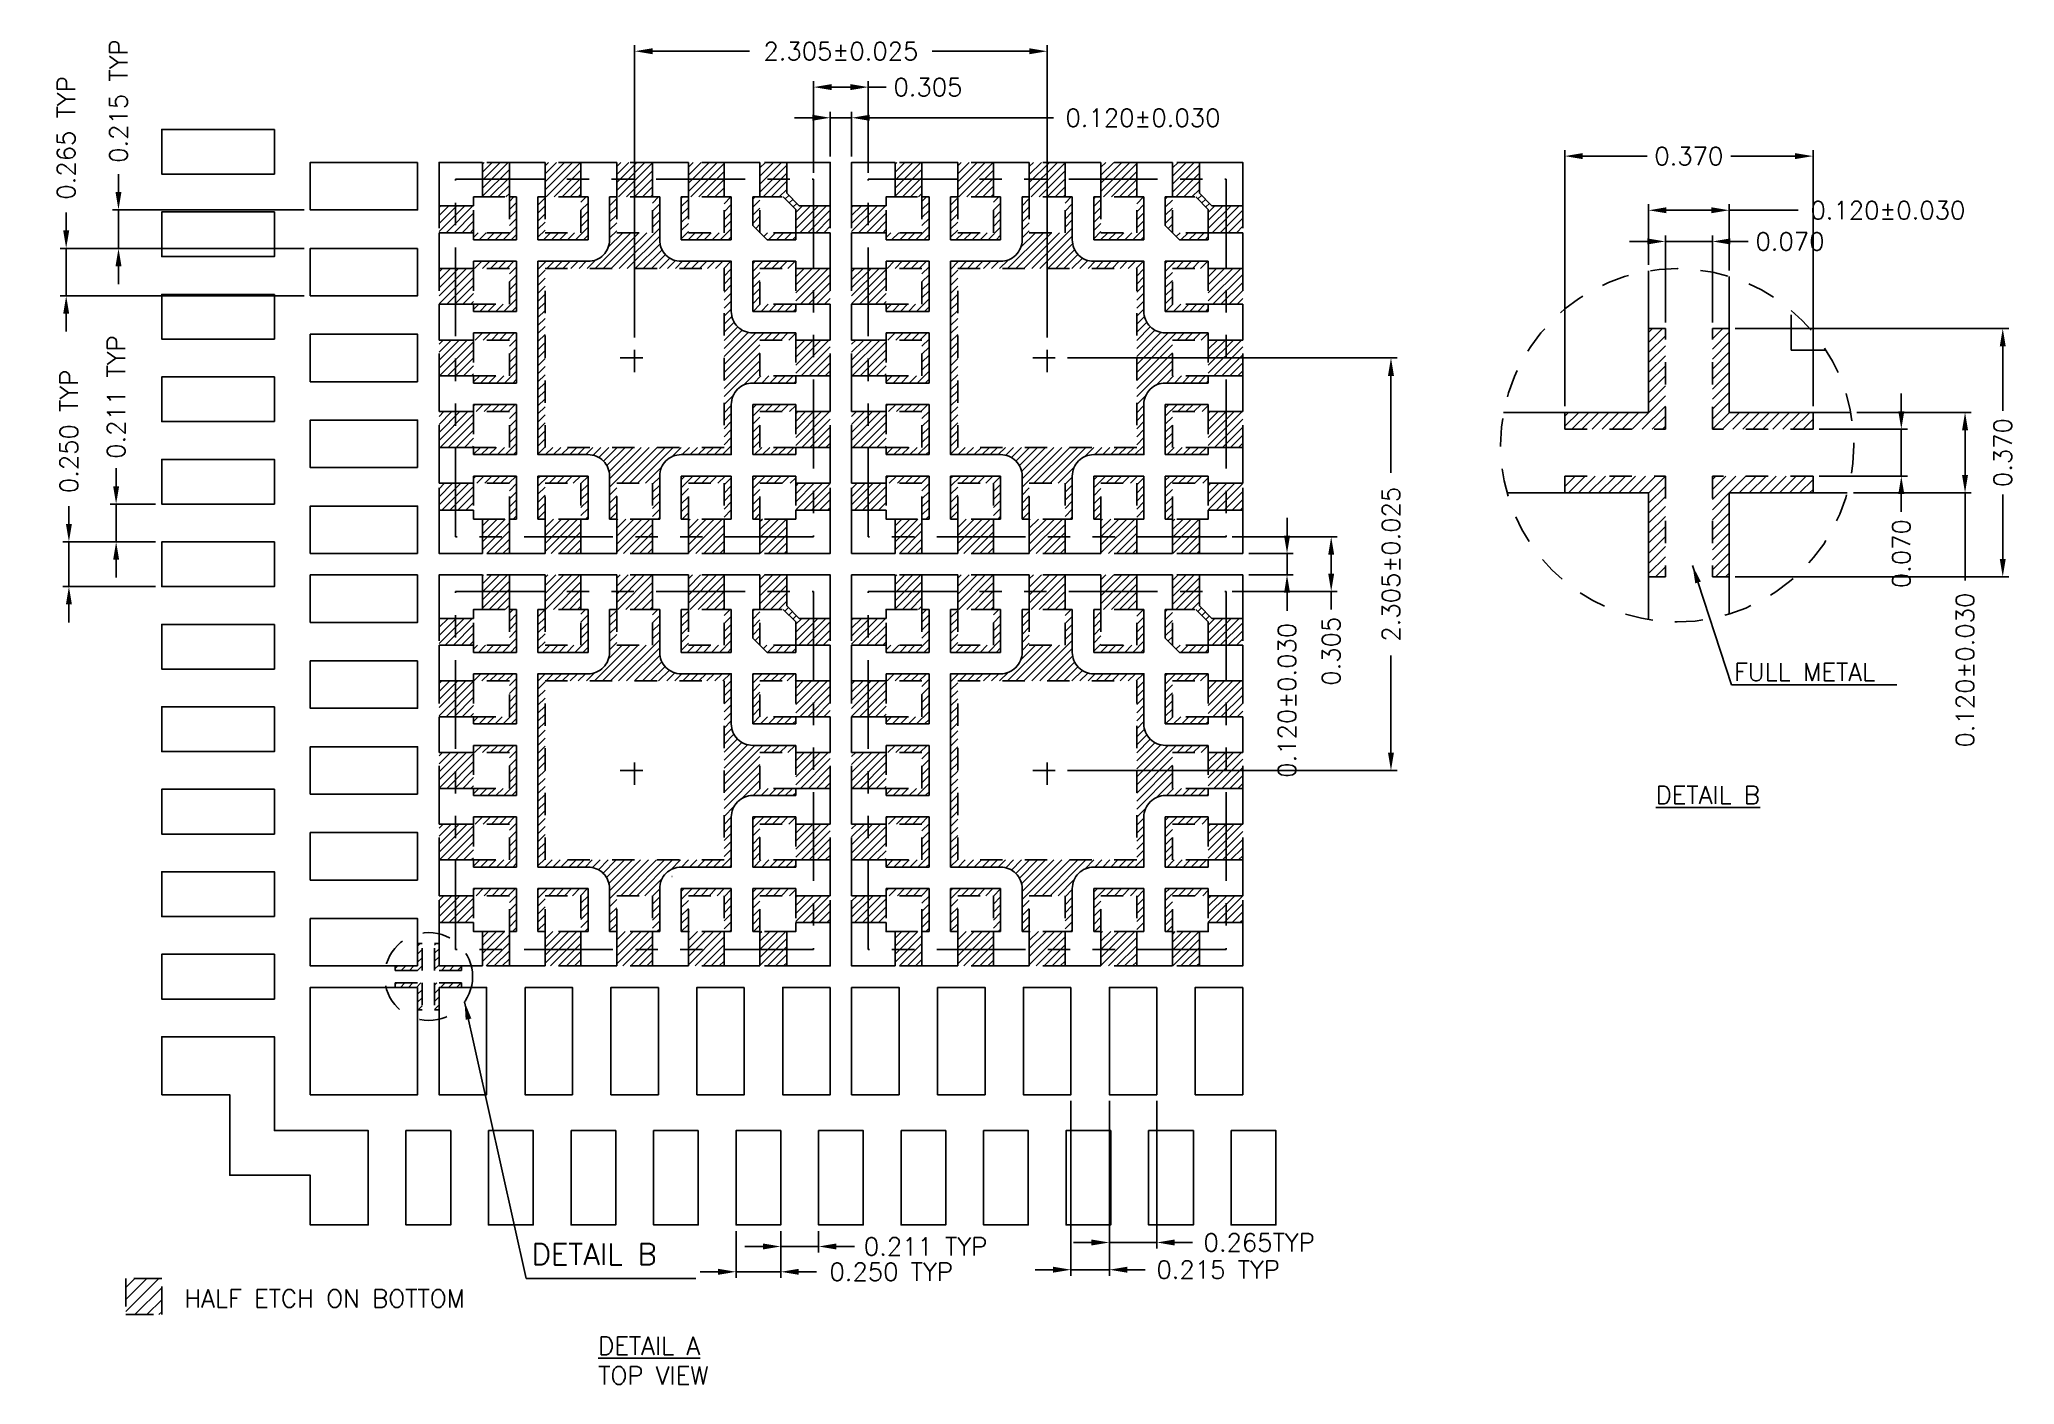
# Model space of a CAD drawing. Header units: millimetres. Extents: x 413.79 to 422.62, y 93.98 to 100.
import ezdxf
from ezdxf.enums import TextEntityAlignment as Align

# ---------------------------------------------------------------- set-up
doc = ezdxf.new("R2010")
doc.units = ezdxf.units.MM
doc.header["$LTSCALE"] = 0.5
doc.header["$PDMODE"] = 98
for name, pattern in [('CENTER', [50.8, 31.75, -6.35, 6.35, -6.35]), ('HIDDEN', [0.375, 0.25, -0.125]), ('PHANTOM2', [31.75, 15.875, -3.175, 3.175, -3.175, 3.175, -3.175])]:
    doc.linetypes.add(name, pattern=pattern)
for name, color, linetype in [('1', 7, 'HIDDEN'), ('1D', 4, 'Continuous'), ('BTM', 7, 'HIDDEN'), ('Center', 2, 'CENTER'), ('DIMENSION', 3, 'Continuous'), ('HEB', 4, 'Continuous'), ('PKG', 1, 'PHANTOM2')]:
    doc.layers.add(name, color=color, linetype=linetype)
doc.styles.add('SIMPLEX', font='simplex.shx', dxfattribs={"bigfont": 'AllInOneBig.shx'})
doc.dimstyles.new('Standard3', dxfattribs={"dimtxt": 0.08, "dimasz": 0.08, "dimexe": 0.027, "dimexo": 0.027, "dimgap": 0.027, "dimtad": 1, "dimdec": 3, "dimlfac": 1.25, "dimrnd": 0.0005, "dimzin": 1, "dimtxsty": 'SIMPLEX', "dimcen": 0.1905, "dimclrd": 256, "dimclre": 256, "dimclrt": 256, "dimazin": 3, "dimtp": 0.03, "dimtm": 0.05, "dimtfac": 0.8, "dimtdec": 3, "dimtmove": 0, "dimatfit": 3, "dimfxl": 0.05, "dimtzin": 4, "dimlwd": -1, "dimlwe": -1})

msp = doc.modelspace()

# ---------------------------------------------------------------- texts
at = {"layer": '1D', "color": 0, "ltscale": 0.1, "style": 'SIMPLEX'}
msp.add_text('HALF ETCH ON BOTTOM', height=0.08, rotation=360, dxfattribs=at).set_placement((414.43615, 94.36728), align=Align.MIDDLE_LEFT)
at = {"layer": '1D', "ltscale": 0.1, "attachment_point": 1, "style": 'SIMPLEX'}
for s, insert, char_height, width in [('FULL METAL', (421.3627, 97.20763), 0.08, 0.7819107), ('{\\LDETAIL B}', (421.01285, 96.6581), 0.08, 0.7819107), ('DETAIL B', (415.98829, 94.61318), 0.096, 0.9382929), ('{\\LDETAIL A}\\PTOP VIEW', (416.28614, 94.19589), 0.08, 0.7819107)]:
    msp.add_mtext(s, dxfattribs=dict(at, insert=insert, char_height=char_height, width=width))

# ---------------------------------------------------------------- blocks, each defined once
blk = doc.blocks.new('*D144')
at = {"layer": 'Defpoints', "color": 0, "ltscale": 0.1, "transparency": 16777216}
for p in [(418.293, 99.9429), (416.449, 98.6357), (418.293, 98.6357)]:
    blk.add_point(p, dxfattribs=at)
at = {"layer": 'DIMENSION', "ltscale": 0.1, "transparency": 16777216}
for p, q in [((416.449, 98.6627), (416.449, 99.9699)), ((416.529, 99.9429), (416.9631, 99.9429)), ((418.213, 99.9429), (417.779, 99.9429)), ((418.293, 98.6627), (418.293, 99.9699))]:
    blk.add_line(p, q, dxfattribs=at)
for points in [[(416.529, 99.9562), (416.529, 99.9295), (416.449, 99.9429)], [(418.213, 99.9562), (418.213, 99.9295), (418.293, 99.9429)]]:
    blk.add_solid(points, dxfattribs=at)
at = {"layer": 'DIMENSION', "ltscale": 0.1, "transparency": 16777216, "insert": (417.371, 99.9429), "char_height": 0.08, "attachment_point": 5, "style": 'SIMPLEX'}
blk.add_mtext('\\A1;2.305%%P0.025', dxfattribs=at)
blk = doc.blocks.new('*D145')
at = {"layer": 'Defpoints', "color": 0, "ltscale": 0.1, "transparency": 16777216}
for p in [(417.493, 99.7825), (417.249, 99.3717), (417.493, 99.3717)]:
    blk.add_point(p, dxfattribs=at)
at = {"layer": 'DIMENSION', "ltscale": 0.1, "transparency": 16777216}
for p, q in [((417.249, 99.3987), (417.249, 99.8095)), ((417.329, 99.7825), (417.413, 99.7825)), ((417.493, 99.3987), (417.493, 99.8095)), ((417.493, 99.7825), (417.573, 99.7825))]:
    blk.add_line(p, q, dxfattribs=at)
for points in [[(417.329, 99.7958), (417.329, 99.7691), (417.249, 99.7825)], [(417.413, 99.7958), (417.413, 99.7691), (417.493, 99.7825)]]:
    blk.add_solid(points, dxfattribs=at)
at = {"layer": 'DIMENSION', "ltscale": 0.1, "transparency": 16777216, "insert": (417.76, 99.7825), "char_height": 0.08, "attachment_point": 5, "style": 'SIMPLEX'}
blk.add_mtext('\\A1;0.305', dxfattribs=at)
blk = doc.blocks.new('*D146')
at = {"layer": 'Defpoints', "color": 0, "ltscale": 0.1, "transparency": 16777216}
for p in [(417.419, 99.6454), (417.323, 99.4457), (417.419, 99.4457)]:
    blk.add_point(p, dxfattribs=at)
at = {"layer": 'DIMENSION', "ltscale": 0.1, "transparency": 16777216}
for p, q in [((417.323, 99.4727), (417.323, 99.6724)), ((417.419, 99.4727), (417.419, 99.6724)), ((417.243, 99.6454), (417.163, 99.6454)), ((417.323, 99.6454), (417.419, 99.6454)), ((417.499, 99.6454), (418.3207, 99.6454))]:
    blk.add_line(p, q, dxfattribs=at)
for points in [[(417.243, 99.6588), (417.243, 99.6321), (417.323, 99.6454)], [(417.499, 99.6588), (417.499, 99.6321), (417.419, 99.6454)]]:
    blk.add_solid(points, dxfattribs=at)
at = {"layer": 'DIMENSION', "ltscale": 0.1, "transparency": 16777216, "insert": (418.721, 99.6454), "char_height": 0.08, "attachment_point": 5, "style": 'SIMPLEX'}
blk.add_mtext('\\A1;0.120%%P0.030', dxfattribs=at)
blk = doc.blocks.new('*D147')
at = {"layer": 'Defpoints', "color": 0, "ltscale": 0.1, "transparency": 16777216}
for p in [(419.167, 97.6977), (419.167, 97.6017), (419.365, 97.6017)]:
    blk.add_point(p, dxfattribs=at)
at = {"layer": 'DIMENSION', "ltscale": 0.1, "transparency": 16777216}
for p, q in [((419.365, 97.7777), (419.365, 97.8577)), ((419.194, 97.6977), (419.392, 97.6977)), ((419.365, 97.6977), (419.365, 97.6017)), ((419.194, 97.6017), (419.392, 97.6017)), ((419.365, 97.5217), (419.365, 97.4417))]:
    blk.add_line(p, q, dxfattribs=at)
for points in [[(419.3517, 97.7777), (419.3783, 97.7777), (419.365, 97.6977)], [(419.3517, 97.5217), (419.3783, 97.5217), (419.365, 97.6017)]]:
    blk.add_solid(points, dxfattribs=at)
at = {"layer": 'DIMENSION', "ltscale": 0.1, "transparency": 16777216, "insert": (419.365, 97.0413), "char_height": 0.08, "attachment_point": 5, "rotation": 90, "style": 'SIMPLEX'}
blk.add_mtext('\\A1;0.120%%P0.030', dxfattribs=at)
blk = doc.blocks.new('*D148')
at = {"layer": 'Defpoints', "color": 0, "ltscale": 0.1, "transparency": 16777216}
for p in [(419.093, 97.7717), (419.093, 97.5277), (419.5624, 97.5277)]:
    blk.add_point(p, dxfattribs=at)
at = {"layer": 'DIMENSION', "ltscale": 0.1, "transparency": 16777216}
for p, q in [((419.12, 97.7717), (419.5894, 97.7717)), ((419.5624, 97.6917), (419.5624, 97.6077)), ((419.12, 97.5277), (419.5894, 97.5277)), ((419.5624, 97.5277), (419.5624, 97.4477))]:
    blk.add_line(p, q, dxfattribs=at)
for points in [[(419.5491, 97.6917), (419.5758, 97.6917), (419.5624, 97.7717)], [(419.5491, 97.6077), (419.5758, 97.6077), (419.5624, 97.5277)]]:
    blk.add_solid(points, dxfattribs=at)
at = {"layer": 'DIMENSION', "ltscale": 0.1, "transparency": 16777216, "insert": (419.5624, 97.2607), "char_height": 0.08, "attachment_point": 5, "rotation": 90, "style": 'SIMPLEX'}
blk.add_mtext('\\A1;0.305', dxfattribs=at)
blk = doc.blocks.new('*D149')
at = {"layer": 'Defpoints', "color": 0, "ltscale": 0.1, "transparency": 16777216}
for p in [(418.357, 98.5717), (418.357, 96.7277), (419.8296, 96.7277)]:
    blk.add_point(p, dxfattribs=at)
at = {"layer": 'DIMENSION', "ltscale": 0.1, "transparency": 16777216}
for p, q in [((418.384, 98.5717), (419.8566, 98.5717)), ((419.8296, 98.4917), (419.8296, 98.0576)), ((419.8296, 96.8077), (419.8296, 97.2417)), ((418.384, 96.7277), (419.8566, 96.7277))]:
    blk.add_line(p, q, dxfattribs=at)
for points in [[(419.8162, 98.4917), (419.8429, 98.4917), (419.8296, 98.5717)], [(419.8162, 96.8077), (419.8429, 96.8077), (419.8296, 96.7277)]]:
    blk.add_solid(points, dxfattribs=at)
at = {"layer": 'DIMENSION', "ltscale": 0.1, "transparency": 16777216, "insert": (419.8296, 97.6497), "char_height": 0.08, "attachment_point": 5, "rotation": 90, "style": 'SIMPLEX'}
blk.add_mtext('\\A1;2.305%%P0.025', dxfattribs=at)
blk = doc.blocks.new('*D150')
at = {"layer": 'Defpoints', "color": 0, "ltscale": 0.1, "transparency": 16777216}
for p in [(421.341, 99.2319), (420.981, 98.9606), (421.341, 98.9361)]:
    blk.add_point(p, dxfattribs=at)
at = {"layer": 'DIMENSION', "ltscale": 0.1, "transparency": 16777216}
for p, q in [((420.981, 98.9876), (420.981, 99.2589)), ((421.061, 99.2319), (421.261, 99.2319)), ((421.341, 98.9631), (421.341, 99.2589)), ((421.341, 99.2319), (421.6502, 99.2319))]:
    blk.add_line(p, q, dxfattribs=at)
for points in [[(421.061, 99.2453), (421.061, 99.2186), (420.981, 99.2319)], [(421.261, 99.2453), (421.261, 99.2186), (421.341, 99.2319)]]:
    blk.add_solid(points, dxfattribs=at)
at = {"layer": 'DIMENSION', "ltscale": 0.1, "transparency": 16777216, "insert": (422.0506, 99.2319), "char_height": 0.08, "attachment_point": 5, "style": 'SIMPLEX'}
blk.add_mtext('\\A1;0.120%%P0.030', dxfattribs=at)
blk = doc.blocks.new('*D151')
at = {"layer": 'Defpoints', "color": 0, "ltscale": 0.1, "transparency": 16777216}
for p in [(421.266, 99.0925), (421.056, 98.7035), (421.266, 98.7035)]:
    blk.add_point(p, dxfattribs=at)
at = {"layer": 'DIMENSION', "ltscale": 0.1, "transparency": 16777216}
for p, q in [((420.976, 99.0925), (420.896, 99.0925)), ((421.056, 98.7305), (421.056, 99.1195)), ((421.056, 99.0925), (421.266, 99.0925)), ((421.266, 98.7305), (421.266, 99.1195)), ((421.346, 99.0925), (421.426, 99.0925))]:
    blk.add_line(p, q, dxfattribs=at)
for points in [[(420.976, 99.1059), (420.976, 99.0792), (421.056, 99.0925)], [(421.346, 99.1059), (421.346, 99.0792), (421.266, 99.0925)]]:
    blk.add_solid(points, dxfattribs=at)
at = {"layer": 'DIMENSION', "ltscale": 0.1, "transparency": 16777216, "insert": (421.613, 99.0925), "char_height": 0.08, "attachment_point": 5, "style": 'SIMPLEX'}
blk.add_mtext('\\A1;0.070', dxfattribs=at)
blk = doc.blocks.new('*D152')
at = {"layer": 'Defpoints', "color": 0, "ltscale": 0.1, "transparency": 16777216}
for p in [(421.716, 99.474), (420.606, 98.3285), (421.716, 98.3285)]:
    blk.add_point(p, dxfattribs=at)
at = {"layer": 'DIMENSION', "ltscale": 0.1, "transparency": 16777216}
for p, q in [((420.606, 98.3555), (420.606, 99.501)), ((421.716, 98.3555), (421.716, 99.501)), ((420.686, 99.474), (420.974, 99.474)), ((421.636, 99.474), (421.348, 99.474))]:
    blk.add_line(p, q, dxfattribs=at)
for points in [[(420.686, 99.4874), (420.686, 99.4607), (420.606, 99.474)], [(421.636, 99.4874), (421.636, 99.4607), (421.716, 99.474)]]:
    blk.add_solid(points, dxfattribs=at)
at = {"layer": 'DIMENSION', "ltscale": 0.1, "transparency": 16777216, "insert": (421.161, 99.474), "char_height": 0.08, "attachment_point": 5, "style": 'SIMPLEX'}
blk.add_mtext('\\A1;0.370', dxfattribs=at)
blk = doc.blocks.new('*D153')
at = {"layer": 'Defpoints', "color": 0, "ltscale": 0.1, "transparency": 16777216}
for p in [(421.341, 98.7035), (421.341, 97.5935), (422.564, 97.5935)]:
    blk.add_point(p, dxfattribs=at)
at = {"layer": 'DIMENSION', "ltscale": 0.1, "transparency": 16777216}
for p, q in [((421.368, 98.7035), (422.591, 98.7035)), ((422.564, 98.6235), (422.564, 98.3355)), ((422.564, 97.6735), (422.564, 97.9615)), ((421.368, 97.5935), (422.591, 97.5935))]:
    blk.add_line(p, q, dxfattribs=at)
for points in [[(422.5507, 98.6235), (422.5774, 98.6235), (422.564, 98.7035)], [(422.5507, 97.6735), (422.5774, 97.6735), (422.564, 97.5935)]]:
    blk.add_solid(points, dxfattribs=at)
at = {"layer": 'DIMENSION', "ltscale": 0.1, "transparency": 16777216, "insert": (422.564, 98.1485), "char_height": 0.08, "attachment_point": 5, "rotation": 90, "style": 'SIMPLEX'}
blk.add_mtext('\\A1;0.370', dxfattribs=at)
blk = doc.blocks.new('*D154')
at = {"layer": 'Defpoints', "color": 0, "ltscale": 0.1, "transparency": 16777216}
for p in [(421.8847, 98.3285), (421.8693, 97.9685), (422.3955, 97.9685)]:
    blk.add_point(p, dxfattribs=at)
at = {"layer": 'DIMENSION', "ltscale": 0.1, "transparency": 16777216}
for p, q in [((421.9117, 98.3285), (422.4225, 98.3285)), ((422.3955, 98.2485), (422.3955, 98.0485)), ((421.8963, 97.9685), (422.4225, 97.9685)), ((422.3955, 97.9685), (422.3955, 97.5766))]:
    blk.add_line(p, q, dxfattribs=at)
for points in [[(422.3822, 98.2485), (422.4088, 98.2485), (422.3955, 98.3285)], [(422.3822, 98.0485), (422.4088, 98.0485), (422.3955, 97.9685)]]:
    blk.add_solid(points, dxfattribs=at)
at = {"layer": 'DIMENSION', "ltscale": 0.1, "transparency": 16777216, "insert": (422.3955, 97.1763), "char_height": 0.08, "attachment_point": 5, "rotation": 90, "style": 'SIMPLEX'}
blk.add_mtext('\\A1;0.120%%P0.030', dxfattribs=at)
blk = doc.blocks.new('*D155')
at = {"layer": 'Defpoints', "color": 0, "ltscale": 0.1, "transparency": 16777216}
for p in [(421.716, 98.2535), (421.716, 98.0435), (422.1106, 98.0435)]:
    blk.add_point(p, dxfattribs=at)
at = {"layer": 'DIMENSION', "ltscale": 0.1, "transparency": 16777216}
for p, q in [((422.1106, 98.3335), (422.1106, 98.4135)), ((421.743, 98.2535), (422.1376, 98.2535)), ((422.1106, 98.2535), (422.1106, 98.0435)), ((421.743, 98.0435), (422.1376, 98.0435)), ((422.1106, 97.9635), (422.1106, 97.8835))]:
    blk.add_line(p, q, dxfattribs=at)
for points in [[(422.0972, 98.3335), (422.1239, 98.3335), (422.1106, 98.2535)], [(422.0972, 97.9635), (422.1239, 97.9635), (422.1106, 98.0435)]]:
    blk.add_solid(points, dxfattribs=at)
at = {"layer": 'DIMENSION', "ltscale": 0.1, "transparency": 16777216, "insert": (422.1106, 97.6965), "char_height": 0.08, "attachment_point": 5, "rotation": 90, "style": 'SIMPLEX'}
blk.add_mtext('\\A1;0.070', dxfattribs=at)
blk = doc.blocks.new('*D156')
at = {"layer": 'Defpoints', "color": 0, "ltscale": 0.1, "transparency": 16777216}
for p in [(416.9022, 94.6957), (417.1022, 94.6957), (417.1022, 94.4864)]:
    blk.add_point(p, dxfattribs=at)
at = {"layer": 'DIMENSION', "ltscale": 0.1, "transparency": 16777216}
for p, q in [((416.9022, 94.6687), (416.9022, 94.4594)), ((417.1022, 94.6687), (417.1022, 94.4594)), ((416.8222, 94.4864), (416.7422, 94.4864)), ((416.9022, 94.4864), (417.1022, 94.4864)), ((417.1822, 94.4864), (417.2622, 94.4864))]:
    blk.add_line(p, q, dxfattribs=at)
for points in [[(416.8222, 94.4997), (416.8222, 94.473), (416.9022, 94.4864)], [(417.1822, 94.4997), (417.1822, 94.473), (417.1022, 94.4864)]]:
    blk.add_solid(points, dxfattribs=at)
at = {"layer": 'DIMENSION', "ltscale": 0.1, "transparency": 16777216, "insert": (417.5959, 94.4864), "char_height": 0.08, "attachment_point": 5, "style": 'SIMPLEX'}
blk.add_mtext('\\A1;0.250 TYP', dxfattribs=at)
blk = doc.blocks.new('*D157')
at = {"layer": 'Defpoints', "color": 0, "ltscale": 0.1, "transparency": 16777216}
for p in [(417.1022, 94.6957), (417.271, 94.6957), (417.271, 94.5995)]:
    blk.add_point(p, dxfattribs=at)
at = {"layer": 'DIMENSION', "ltscale": 0.1, "transparency": 16777216}
for p, q in [((417.1022, 94.6687), (417.1022, 94.5725)), ((417.271, 94.6687), (417.271, 94.5725)), ((417.0222, 94.5995), (416.9422, 94.5995)), ((417.1022, 94.5995), (417.271, 94.5995)), ((417.351, 94.5995), (417.431, 94.5995))]:
    blk.add_line(p, q, dxfattribs=at)
for points in [[(417.0222, 94.6129), (417.0222, 94.5862), (417.1022, 94.5995)], [(417.351, 94.6129), (417.351, 94.5862), (417.271, 94.5995)]]:
    blk.add_solid(points, dxfattribs=at)
at = {"layer": 'DIMENSION', "ltscale": 0.1, "transparency": 16777216, "insert": (417.7494, 94.5995), "char_height": 0.08, "attachment_point": 5, "style": 'SIMPLEX'}
blk.add_mtext('\\A1;0.211 TYP', dxfattribs=at)
blk = doc.blocks.new('*D158')
at = {"layer": 'Defpoints', "color": 0, "ltscale": 0.1, "transparency": 16777216}
for p in [(418.399, 95.2777), (418.571, 95.2777), (418.571, 94.4957)]:
    blk.add_point(p, dxfattribs=at)
at = {"layer": 'DIMENSION', "ltscale": 0.1, "transparency": 16777216}
for p, q in [((418.399, 95.2507), (418.399, 94.4687)), ((418.571, 95.2507), (418.571, 94.4687)), ((418.319, 94.4957), (418.239, 94.4957)), ((418.399, 94.4957), (418.571, 94.4957)), ((418.651, 94.4957), (418.731, 94.4957))]:
    blk.add_line(p, q, dxfattribs=at)
for points in [[(418.319, 94.509), (418.319, 94.4824), (418.399, 94.4957)], [(418.651, 94.509), (418.651, 94.4824), (418.571, 94.4957)]]:
    blk.add_solid(points, dxfattribs=at)
at = {"layer": 'DIMENSION', "ltscale": 0.1, "transparency": 16777216, "insert": (419.0571, 94.4957), "char_height": 0.08, "attachment_point": 5, "style": 'SIMPLEX'}
blk.add_mtext('\\A1;0.215 TYP', dxfattribs=at)
blk = doc.blocks.new('*D159')
at = {"layer": 'Defpoints', "color": 0, "ltscale": 0.1, "transparency": 16777216}
for p in [(418.571, 95.2777), (418.783, 95.2777), (418.783, 94.6174)]:
    blk.add_point(p, dxfattribs=at)
at = {"layer": 'DIMENSION', "ltscale": 0.1, "transparency": 16777216}
for p, q in [((418.571, 95.2507), (418.571, 94.5904)), ((418.783, 95.2507), (418.783, 94.5904)), ((418.491, 94.6174), (418.411, 94.6174)), ((418.571, 94.6174), (418.783, 94.6174)), ((418.863, 94.6174), (418.943, 94.6174))]:
    blk.add_line(p, q, dxfattribs=at)
for points in [[(418.491, 94.6307), (418.491, 94.604), (418.571, 94.6174)], [(418.863, 94.6307), (418.863, 94.604), (418.783, 94.6174)]]:
    blk.add_solid(points, dxfattribs=at)
at = {"layer": 'DIMENSION', "ltscale": 0.1, "transparency": 16777216, "insert": (419.2405, 94.6174), "char_height": 0.08, "attachment_point": 5, "style": 'SIMPLEX'}
blk.add_mtext('\\A1;0.265TYP', dxfattribs=at)
blk = doc.blocks.new('*D160')
at = {"layer": 'Defpoints', "color": 0, "ltscale": 0.1, "transparency": 16777216}
for p in [(413.9204, 97.7497), (414.335, 97.7497), (414.335, 97.5497)]:
    blk.add_point(p, dxfattribs=at)
at = {"layer": 'DIMENSION', "ltscale": 0.1, "transparency": 16777216}
for p, q in [((413.9204, 97.8297), (413.9204, 97.9097)), ((414.308, 97.7497), (413.8934, 97.7497)), ((413.9204, 97.5497), (413.9204, 97.7497)), ((414.308, 97.5497), (413.8934, 97.5497)), ((413.9204, 97.4697), (413.9204, 97.3897))]:
    blk.add_line(p, q, dxfattribs=at)
for points in [[(413.907, 97.8297), (413.9337, 97.8297), (413.9204, 97.7497)], [(413.907, 97.4697), (413.9337, 97.4697), (413.9204, 97.5497)]]:
    blk.add_solid(points, dxfattribs=at)
at = {"layer": 'DIMENSION', "ltscale": 0.1, "transparency": 16777216, "insert": (413.9204, 98.2433), "char_height": 0.08, "attachment_point": 5, "rotation": 90, "style": 'SIMPLEX'}
blk.add_mtext('\\A1;0.250 TYP', dxfattribs=at)
blk = doc.blocks.new('*D161')
at = {"layer": 'Defpoints', "color": 0, "ltscale": 0.1, "transparency": 16777216}
for p in [(414.1314, 97.9185), (414.335, 97.9185), (414.335, 97.7497)]:
    blk.add_point(p, dxfattribs=at)
at = {"layer": 'DIMENSION', "ltscale": 0.1, "transparency": 16777216}
for p, q in [((414.1314, 97.9985), (414.1314, 98.0785)), ((414.308, 97.9185), (414.1044, 97.9185)), ((414.1314, 97.7497), (414.1314, 97.9185)), ((414.308, 97.7497), (414.1044, 97.7497)), ((414.1314, 97.6697), (414.1314, 97.5897))]:
    blk.add_line(p, q, dxfattribs=at)
for points in [[(414.1181, 97.9985), (414.1448, 97.9985), (414.1314, 97.9185)], [(414.1181, 97.6697), (414.1448, 97.6697), (414.1314, 97.7497)]]:
    blk.add_solid(points, dxfattribs=at)
at = {"layer": 'DIMENSION', "ltscale": 0.1, "transparency": 16777216, "insert": (414.1314, 98.3969), "char_height": 0.08, "attachment_point": 5, "rotation": 90, "style": 'SIMPLEX'}
blk.add_mtext('\\A1;0.211 TYP', dxfattribs=at)
blk = doc.blocks.new('*D162')
at = {"layer": 'Defpoints', "color": 0, "ltscale": 0.1, "transparency": 16777216}
for p in [(413.9082, 99.0617), (414.999, 99.0617), (414.999, 98.8497)]:
    blk.add_point(p, dxfattribs=at)
at = {"layer": 'DIMENSION', "ltscale": 0.1, "transparency": 16777216}
for p, q in [((413.9082, 99.1417), (413.9082, 99.2217)), ((414.972, 99.0617), (413.8812, 99.0617)), ((413.9082, 98.8497), (413.9082, 99.0617)), ((414.972, 98.8497), (413.8812, 98.8497)), ((413.9082, 98.7697), (413.9082, 98.6897))]:
    blk.add_line(p, q, dxfattribs=at)
for points in [[(413.8949, 99.1417), (413.9216, 99.1417), (413.9082, 99.0617)], [(413.8949, 98.7697), (413.9216, 98.7697), (413.9082, 98.8497)]]:
    blk.add_solid(points, dxfattribs=at)
at = {"layer": 'DIMENSION', "ltscale": 0.1, "transparency": 16777216, "insert": (413.9082, 99.5553), "char_height": 0.08, "attachment_point": 5, "rotation": 90, "style": 'SIMPLEX'}
blk.add_mtext('\\A1;0.265 TYP', dxfattribs=at)
blk = doc.blocks.new('*D163')
at = {"layer": 'Defpoints', "color": 0, "ltscale": 0.1, "transparency": 16777216}
for p in [(414.1419, 99.2337), (414.999, 99.2337), (414.999, 99.0617)]:
    blk.add_point(p, dxfattribs=at)
at = {"layer": 'DIMENSION', "ltscale": 0.1, "transparency": 16777216}
for p, q in [((414.1419, 99.3137), (414.1419, 99.3937)), ((414.972, 99.2337), (414.1149, 99.2337)), ((414.1419, 99.0617), (414.1419, 99.2337)), ((414.972, 99.0617), (414.1149, 99.0617)), ((414.1419, 98.9817), (414.1419, 98.9017))]:
    blk.add_line(p, q, dxfattribs=at)
for points in [[(414.1286, 99.3137), (414.1553, 99.3137), (414.1419, 99.2337)], [(414.1286, 98.9817), (414.1553, 98.9817), (414.1419, 99.0617)]]:
    blk.add_solid(points, dxfattribs=at)
at = {"layer": 'DIMENSION', "ltscale": 0.1, "transparency": 16777216, "insert": (414.1419, 99.7197), "char_height": 0.08, "attachment_point": 5, "rotation": 90, "style": 'SIMPLEX'}
blk.add_mtext('\\A1;0.215 TYP', dxfattribs=at)

# ---------------------------------------------------------------- dimensions: what is measured, and where the dimension line sits
at = {"layer": 'DIMENSION', "ltscale": 0.1}
for base, p1, p2, text, picture, middle in [((414.14194, 99.23365), (414.999, 99.06165), (414.999, 99.23365), '<> TYP', '*D163', (414.14194, 99.7197)), ((413.90822, 99.06165), (414.999, 98.84965), (414.999, 99.06165), '<> TYP', '*D162', (413.90822, 99.55532)), ((414.13143, 97.91845), (414.335, 97.74965), (414.335, 97.91845), '<> TYP', '*D161', (414.13143, 98.39688)), ((419.82955, 96.72765), (418.357, 98.57165), (418.357, 96.72765), '<>%%P0.025', '*D149', (419.82955, 97.64965)), ((413.92037, 97.74965), (414.335, 97.54965), (414.335, 97.74965), '<> TYP', '*D160', (413.92037, 98.24332)), ((419.365, 97.60165), (419.167, 97.69765), (419.167, 97.60165), '<>%%P0.030', '*D147', (419.365, 97.04132))]:
    dim = msp.add_linear_dim(base=base, p1=p1, p2=p2, angle=90, text=text, dimstyle='Standard3', dxfattribs=at)
    dim.commit()
    dim.dimension.update_dxf_attribs({"geometry": picture, "text_midpoint": middle})
for base, p1, p2, text, picture, middle in [((418.293, 99.94287), (416.449, 98.63565), (418.293, 98.63565), '<>%%P0.025', '*D144', (417.371, 99.94287)), ((418.571, 94.49571), (418.399, 95.27765), (418.571, 95.27765), '<> TYP', '*D158', (419.05705, 94.49571)), ((418.783, 94.61738), (418.571, 95.27765), (418.783, 95.27765), '<>TYP', '*D159', (419.24048, 94.61738)), ((417.1022, 94.48636), (416.9022, 94.69565), (417.1022, 94.69565), '<> TYP', '*D156', (417.59587, 94.48636)), ((417.271, 94.59954), (417.1022, 94.69565), (417.271, 94.69565), '<> TYP', '*D157', (417.74943, 94.59954))]:
    dim = msp.add_linear_dim(base=base, p1=p1, p2=p2, text=text, dimstyle='Standard3', dxfattribs=at)
    dim.commit()
    dim.dimension.update_dxf_attribs({"geometry": picture, "text_midpoint": middle})
dim = msp.add_linear_dim(base=(417.493, 99.78246), p1=(417.249, 99.37165), p2=(417.493, 99.37165), dimstyle='Standard3', dxfattribs=at)
dim.commit()
dim.dimension.update_dxf_attribs({"geometry": '*D145', "text_midpoint": (417.76, 99.78246)})
for base, p1, p2, text, picture, middle in [((417.419, 99.64544), (417.323, 99.44565), (417.419, 99.44565), '<>%%P0.030', '*D146', (418.72103, 99.64544)), ((421.34105, 99.23193), (420.98105, 98.96059), (421.34105, 98.9361), '0.120%%P0.030', '*D150', (422.05058, 99.23193))]:
    dim = msp.add_linear_dim(base=base, p1=p1, p2=p2, text=text, dimstyle='Standard3', dxfattribs=at)
    dim.commit()
    dim.dimension.update_dxf_attribs({"geometry": picture, "text_midpoint": middle, "dimtype": 160})
for base, p1, p2, text, picture, middle in [((421.71605, 99.47403), (420.60605, 98.32855), (421.71605, 98.32855), '0.370', '*D152', (421.16105, 99.47403)), ((421.26605, 99.09254), (421.05605, 98.70355), (421.26605, 98.70355), '0.070', '*D151', (421.61305, 99.09254))]:
    dim = msp.add_linear_dim(base=base, p1=p1, p2=p2, text=text, dimstyle='Standard3', override={"dimpost": ''}, dxfattribs=at)
    dim.commit()
    dim.dimension.update_dxf_attribs({"geometry": picture, "text_midpoint": middle})
for base, p1, p2, text, picture, middle in [((422.56403, 97.59355), (421.34105, 98.70355), (421.34105, 97.59355), '0.370', '*D153', (422.56403, 98.14855)), ((422.11057, 98.04355), (421.71605, 98.25355), (421.71605, 98.04355), '0.070', '*D155', (422.11057, 97.69655))]:
    dim = msp.add_linear_dim(base=base, p1=p1, p2=p2, angle=90, text=text, dimstyle='Standard3', override={"dimpost": ''}, dxfattribs=at)
    dim.commit()
    dim.dimension.update_dxf_attribs({"geometry": picture, "text_midpoint": middle})
dim = msp.add_linear_dim(base=(422.39551, 97.96855), p1=(421.8847, 98.32855), p2=(421.86933, 97.96855), angle=90, text='0.120%%P0.030', dimstyle='Standard3', dxfattribs=at)
dim.commit()
dim.dimension.update_dxf_attribs({"geometry": '*D154', "text_midpoint": (422.39551, 97.17628), "dimtype": 160})
dim = msp.add_linear_dim(base=(419.56243, 97.52765), p1=(419.093, 97.77165), p2=(419.093, 97.52765), angle=90, dimstyle='Standard3', dxfattribs=at)
dim.commit()
dim.dimension.update_dxf_attribs({"geometry": '*D148', "text_midpoint": (419.56243, 97.26065)})

# ---------------------------------------------------------------- hatches: boundary and pattern name
at = {"layer": 'DIMENSION', "ltscale": 0.1}
h = msp.add_hatch(dxfattribs=at)
h.set_pattern_fill('ANSI31', color=4, scale=0.01)
h.set_pattern_definition([(45, (427.661823, 97.149754), (-0.02245064, 0.02245064), [])])
h.paths.add_polyline_path([(421.05605, 98.25355), (421.05605, 98.70355), (420.98105, 98.70355), (420.98105, 98.32855), (420.60605, 98.32855), (420.60605, 98.25355)])
h.paths.add_polyline_path([(421.34105, 98.32855), (421.34105, 98.70355), (421.26605, 98.70355), (421.26605, 98.25355), (421.71605, 98.25355), (421.71605, 98.32855)])
h.paths.add_polyline_path([(421.26605, 98.04355), (421.26605, 97.59355), (421.34105, 97.59355), (421.34105, 97.96855), (421.71605, 97.96855), (421.71605, 98.04355)])
h.paths.add_polyline_path([(421.05605, 98.04355), (420.60605, 98.04355), (420.60605, 97.96855), (420.98105, 97.96855), (420.98105, 97.59355), (421.05605, 97.59355)])
at = {"layer": 'HEB', "ltscale": 0.3}
h = msp.add_hatch(dxfattribs=at)
h.set_pattern_fill('ANSI31', color=256, scale=0.008)
h.set_pattern_definition([(45, (401.222733, 92.291703), (-0.017960512, 0.017960512), [])])
h.paths.add_polyline_path([(417.323, 99.13165), (417.323, 99.25165), (417.249, 99.25165), (417.249, 99.13165)])
h.paths.add_polyline_path([(417.323, 98.81165), (417.323, 98.97165), (417.249, 98.97165), (417.249, 98.81165)])
h.paths.add_polyline_path([(417.323, 98.49165), (417.323, 98.65165), (417.249, 98.65165), (417.249, 98.49165)])
h.paths.add_polyline_path([(417.323, 98.17165), (417.323, 98.33165), (417.249, 98.33165), (417.249, 98.17165)])
h.paths.add_polyline_path([(417.323, 97.89165), (417.323, 98.01165), (417.249, 98.01165), (417.249, 97.89165)])
h.paths.add_polyline_path([(417.249, 97.89165), (417.249, 98.01165), (417.169, 98.01165), (417.169, 97.89165)])
h.paths.add_polyline_path([(417.249, 98.17165), (417.249, 98.33165), (417.169, 98.33165), (417.169, 98.17165)])
h.paths.add_polyline_path([(417.249, 98.49165), (417.249, 98.65165), (417.169, 98.65165), (417.169, 98.49165)])
h.paths.add_polyline_path([(417.249, 98.81165), (417.249, 98.97165), (417.169, 98.97165), (417.169, 98.81165)])
h.paths.add_polyline_path([(417.249, 99.13165), (417.249, 99.25165), (417.185, 99.25165), (417.129, 99.30765), (417.129, 99.37165), (417.009, 99.37165), (417.009, 99.29165), (417.113, 99.29165), (417.169, 99.23565), (417.169, 99.13165)])
h.paths.add_polyline_path([(417.129, 99.37165), (417.129, 99.44565), (417.009, 99.44565), (417.009, 99.37165)])
h.paths.add_polyline_path([(417.041, 99.09965), (417.169, 99.09965), (417.169, 99.13165), (417.009, 99.13165), (417.009, 99.29165), (416.977, 99.29165), (416.977, 99.16365)])
h.paths.add_polyline_path([(417.169, 98.77965), (417.169, 98.81165), (417.009, 98.81165), (417.009, 98.97165), (417.169, 98.97165), (417.169, 99.00365), (416.977, 99.00365), (416.977, 98.77965)], flags=17)
edge = h.paths.add_edge_path()
edge.add_line((416.977, 98.45965), (417.169, 98.45965))
edge.add_line((417.169, 98.45965), (417.169, 98.49165))
edge.add_line((417.169, 98.49165), (417.009, 98.49165))
edge.add_line((417.009, 98.49165), (417.009, 98.65165))
edge.add_line((417.009, 98.65165), (417.169, 98.65165))
edge.add_line((417.169, 98.65165), (417.169, 98.68365))
edge.add_line((417.169, 98.68365), (416.977, 98.68365))
edge.add_arc((416.977, 98.77965), 0.096, 180, 270, ccw=False)
edge.add_line((416.881, 98.77965), (416.881, 99.00365))
edge.add_line((416.881, 99.00365), (416.657, 99.00365))
edge.add_arc((416.657, 99.09965), 0.096, 180, 270, ccw=False)
edge.add_line((416.561, 99.09965), (416.561, 99.29165))
edge.add_line((416.561, 99.29165), (416.529, 99.29165))
edge.add_line((416.529, 99.29165), (416.529, 99.13165))
edge.add_line((416.529, 99.13165), (416.369, 99.13165))
edge.add_line((416.369, 99.13165), (416.369, 99.29165))
edge.add_line((416.369, 99.29165), (416.337, 99.29165))
edge.add_line((416.337, 99.29165), (416.337, 99.09965))
edge.add_arc((416.241, 99.09965), 0.096, 270, 360, ccw=False)
edge.add_line((416.241, 99.00365), (416.017, 99.00365))
edge.add_line((416.017, 99.00365), (416.017, 98.13965))
edge.add_line((416.017, 98.13965), (416.241, 98.13965))
edge.add_arc((416.241, 98.04365), 0.096, 0, 90, ccw=False)
edge.add_line((416.337, 98.04365), (416.337, 97.85165))
edge.add_line((416.337, 97.85165), (416.369, 97.85165))
edge.add_line((416.369, 97.85165), (416.369, 98.01165))
edge.add_line((416.369, 98.01165), (416.529, 98.01165))
edge.add_line((416.529, 98.01165), (416.529, 97.85165))
edge.add_line((416.529, 97.85165), (416.561, 97.85165))
edge.add_line((416.561, 97.85165), (416.561, 98.04365))
edge.add_arc((416.65705, 98.04363), 0.09605, 88.617465, 179.988207, ccw=False)
edge.add_line((416.65937, 98.13965), (416.881, 98.13965))
edge.add_line((416.881, 98.13965), (416.881, 98.36365))
edge.add_arc((416.977, 98.36365), 0.096, 90, 180, ccw=False)
h.paths.add_polyline_path([(416.849, 98.17165), (416.049, 98.17165), (416.049, 98.97165), (416.849, 98.97165)], flags=16)
h.paths.add_polyline_path([(417.169, 98.13965), (417.169, 98.17165), (417.009, 98.17165), (417.009, 98.33165), (417.169, 98.33165), (417.169, 98.36365), (416.977, 98.36365), (416.977, 98.13965)], flags=17)
h.paths.add_polyline_path([(417.009, 97.85165), (417.009, 98.01165), (417.169, 98.01165), (417.169, 98.04365), (416.977, 98.04365), (416.977, 97.85165)])
h.paths.add_polyline_path([(417.129, 97.77165), (417.129, 97.85165), (417.009, 97.85165), (417.009, 97.77165)])
h.paths.add_polyline_path([(417.129, 97.69765), (417.129, 97.77165), (417.009, 97.77165), (417.009, 97.69765)])
h.paths.add_polyline_path([(416.849, 97.69765), (416.849, 97.77165), (416.689, 97.77165), (416.689, 97.69765)])
h.paths.add_polyline_path([(416.849, 97.77165), (416.849, 97.85165), (416.689, 97.85165), (416.689, 97.77165)])
h.paths.add_polyline_path([(416.881, 97.85165), (416.881, 98.04365), (416.657, 98.04365), (416.657, 97.85165), (416.689, 97.85165), (416.689, 98.01165), (416.849, 98.01165), (416.849, 97.85165)])
h.paths.add_polyline_path([(416.881, 99.09965), (416.881, 99.29165), (416.849, 99.29165), (416.849, 99.13165), (416.689, 99.13165), (416.689, 99.29165), (416.657, 99.29165), (416.657, 99.09965)])
h.paths.add_polyline_path([(416.849, 99.29165), (416.849, 99.37165), (416.689, 99.37165), (416.689, 99.29165)])
h.paths.add_polyline_path([(416.849, 99.37165), (416.849, 99.44565), (416.689, 99.44565), (416.689, 99.37165)])
h.paths.add_polyline_path([(416.529, 99.37165), (416.529, 99.44565), (416.369, 99.44565), (416.369, 99.37165)])
h.paths.add_polyline_path([(416.529, 99.29165), (416.529, 99.37165), (416.369, 99.37165), (416.369, 99.29165)])
h.paths.add_polyline_path([(416.529, 97.77165), (416.529, 97.85165), (416.369, 97.85165), (416.369, 97.77165)])
h.paths.add_polyline_path([(416.529, 97.69765), (416.529, 97.77165), (416.369, 97.77165), (416.369, 97.69765)])
h.paths.add_polyline_path([(416.209, 97.69765), (416.209, 97.77165), (416.049, 97.77165), (416.049, 97.69765)])
h.paths.add_polyline_path([(416.209, 97.77165), (416.209, 97.85165), (416.049, 97.85165), (416.049, 97.77165)])
h.paths.add_polyline_path([(416.241, 97.85165), (416.241, 98.04365), (416.017, 98.04365), (416.017, 97.85165), (416.049, 97.85165), (416.049, 98.01165), (416.209, 98.01165), (416.209, 97.85165)])
h.paths.add_polyline_path([(416.241, 99.09965), (416.241, 99.29165), (416.209, 99.29165), (416.209, 99.13165), (416.049, 99.13165), (416.049, 99.29165), (416.017, 99.29165), (416.017, 99.09965)])
h.paths.add_polyline_path([(416.209, 99.29165), (416.209, 99.37165), (416.049, 99.37165), (416.049, 99.29165)])
h.paths.add_polyline_path([(416.209, 99.37165), (416.209, 99.44565), (416.049, 99.44565), (416.049, 99.37165)])
h.paths.add_polyline_path([(415.889, 99.37165), (415.889, 99.44565), (415.769, 99.44565), (415.769, 99.37165)])
h.paths.add_polyline_path([(415.889, 99.29165), (415.889, 99.37165), (415.769, 99.37165), (415.769, 99.29165)])
h.paths.add_polyline_path([(415.921, 99.09965), (415.921, 99.29165), (415.889, 99.29165), (415.889, 99.13165), (415.729, 99.13165), (415.729, 99.09965)])
h.paths.add_polyline_path([(415.921, 98.77965), (415.921, 99.00365), (415.729, 99.00365), (415.729, 98.97165), (415.889, 98.97165), (415.889, 98.81165), (415.729, 98.81165), (415.729, 98.77965)])
h.paths.add_polyline_path([(415.921, 98.45965), (415.921, 98.68365), (415.729, 98.68365), (415.729, 98.65165), (415.889, 98.65165), (415.889, 98.49165), (415.729, 98.49165), (415.729, 98.45965)])
h.paths.add_polyline_path([(415.921, 98.13965), (415.921, 98.36365), (415.729, 98.36365), (415.729, 98.33165), (415.889, 98.33165), (415.889, 98.17165), (415.729, 98.17165), (415.729, 98.13965)])
h.paths.add_polyline_path([(415.921, 97.85165), (415.921, 98.04365), (415.729, 98.04365), (415.729, 98.01165), (415.889, 98.01165), (415.889, 97.85165)])
h.paths.add_polyline_path([(415.889, 97.77165), (415.889, 97.85165), (415.769, 97.85165), (415.769, 97.77165)])
h.paths.add_polyline_path([(415.889, 97.69765), (415.889, 97.77165), (415.769, 97.77165), (415.769, 97.69765)])
h.paths.add_polyline_path([(415.729, 97.89165), (415.729, 98.01165), (415.649, 98.01165), (415.649, 97.89165)])
h.paths.add_polyline_path([(415.729, 98.17165), (415.729, 98.33165), (415.649, 98.33165), (415.649, 98.17165)])
h.paths.add_polyline_path([(415.729, 98.49165), (415.729, 98.65165), (415.649, 98.65165), (415.649, 98.49165)])
h.paths.add_polyline_path([(415.729, 98.81165), (415.729, 98.97165), (415.649, 98.97165), (415.649, 98.81165)])
h.paths.add_polyline_path([(415.729, 99.13165), (415.729, 99.25165), (415.649, 99.25165), (415.649, 99.13165)])
h.paths.add_polyline_path([(415.649, 99.13165), (415.649, 99.25165), (415.575, 99.25165), (415.575, 99.13165)])
h.paths.add_polyline_path([(415.649, 98.81165), (415.649, 98.97165), (415.575, 98.97165), (415.575, 98.81165)])
h.paths.add_polyline_path([(415.649, 98.49165), (415.649, 98.65165), (415.575, 98.65165), (415.575, 98.49165)])
h.paths.add_polyline_path([(415.649, 98.17165), (415.649, 98.33165), (415.575, 98.33165), (415.575, 98.17165)])
h.paths.add_polyline_path([(415.649, 97.89165), (415.649, 98.01165), (415.575, 98.01165), (415.575, 97.89165)])
h = msp.add_hatch(dxfattribs=at)
h.set_pattern_fill('ANSI31', color=256, scale=0.008)
h.set_pattern_definition([(45, (403.066733, 92.291703), (-0.017960512, 0.017960512), [])])
h.paths.add_polyline_path([(419.167, 99.13165), (419.167, 99.25165), (419.093, 99.25165), (419.093, 99.13165)])
h.paths.add_polyline_path([(419.167, 98.81165), (419.167, 98.97165), (419.093, 98.97165), (419.093, 98.81165)])
h.paths.add_polyline_path([(419.167, 98.49165), (419.167, 98.65165), (419.093, 98.65165), (419.093, 98.49165)])
h.paths.add_polyline_path([(419.167, 98.17165), (419.167, 98.33165), (419.093, 98.33165), (419.093, 98.17165)])
h.paths.add_polyline_path([(419.167, 97.89165), (419.167, 98.01165), (419.093, 98.01165), (419.093, 97.89165)])
h.paths.add_polyline_path([(419.093, 97.89165), (419.093, 98.01165), (419.013, 98.01165), (419.013, 97.89165)])
h.paths.add_polyline_path([(419.093, 98.17165), (419.093, 98.33165), (419.013, 98.33165), (419.013, 98.17165)])
h.paths.add_polyline_path([(419.093, 98.49165), (419.093, 98.65165), (419.013, 98.65165), (419.013, 98.49165)])
h.paths.add_polyline_path([(419.093, 98.81165), (419.093, 98.97165), (419.013, 98.97165), (419.013, 98.81165)])
h.paths.add_polyline_path([(419.093, 99.13165), (419.093, 99.25165), (419.029, 99.25165), (418.973, 99.30765), (418.973, 99.37165), (418.853, 99.37165), (418.853, 99.29165), (418.957, 99.29165), (419.013, 99.23565), (419.013, 99.13165)])
h.paths.add_polyline_path([(418.973, 99.37165), (418.973, 99.44565), (418.853, 99.44565), (418.853, 99.37165)])
h.paths.add_polyline_path([(418.885, 99.09965), (419.013, 99.09965), (419.013, 99.13165), (418.853, 99.13165), (418.853, 99.29165), (418.821, 99.29165), (418.821, 99.16365)])
h.paths.add_polyline_path([(419.013, 98.77965), (419.013, 98.81165), (418.853, 98.81165), (418.853, 98.97165), (419.013, 98.97165), (419.013, 99.00365), (418.821, 99.00365), (418.821, 98.77965)], flags=17)
edge = h.paths.add_edge_path()
edge.add_line((418.821, 98.45965), (419.013, 98.45965))
edge.add_line((419.013, 98.45965), (419.013, 98.49165))
edge.add_line((419.013, 98.49165), (418.853, 98.49165))
edge.add_line((418.853, 98.49165), (418.853, 98.65165))
edge.add_line((418.853, 98.65165), (419.013, 98.65165))
edge.add_line((419.013, 98.65165), (419.013, 98.68365))
edge.add_line((419.013, 98.68365), (418.821, 98.68365))
edge.add_arc((418.821, 98.77965), 0.096, 180, 270, ccw=False)
edge.add_line((418.725, 98.77965), (418.725, 99.00365))
edge.add_line((418.725, 99.00365), (418.501, 99.00365))
edge.add_arc((418.501, 99.09965), 0.096, 180, 270, ccw=False)
edge.add_line((418.405, 99.09965), (418.405, 99.29165))
edge.add_line((418.405, 99.29165), (418.373, 99.29165))
edge.add_line((418.373, 99.29165), (418.373, 99.13165))
edge.add_line((418.373, 99.13165), (418.213, 99.13165))
edge.add_line((418.213, 99.13165), (418.213, 99.29165))
edge.add_line((418.213, 99.29165), (418.181, 99.29165))
edge.add_line((418.181, 99.29165), (418.181, 99.09965))
edge.add_arc((418.085, 99.09965), 0.096, 270, 360, ccw=False)
edge.add_line((418.085, 99.00365), (417.861, 99.00365))
edge.add_line((417.861, 99.00365), (417.861, 98.13965))
edge.add_line((417.861, 98.13965), (418.085, 98.13965))
edge.add_arc((418.085, 98.04365), 0.096, 0, 90, ccw=False)
edge.add_line((418.181, 98.04365), (418.181, 97.85165))
edge.add_line((418.181, 97.85165), (418.213, 97.85165))
edge.add_line((418.213, 97.85165), (418.213, 98.01165))
edge.add_line((418.213, 98.01165), (418.373, 98.01165))
edge.add_line((418.373, 98.01165), (418.373, 97.85165))
edge.add_line((418.373, 97.85165), (418.405, 97.85165))
edge.add_line((418.405, 97.85165), (418.405, 98.04365))
edge.add_arc((418.50105, 98.04363), 0.09605, 88.617465, 179.988207, ccw=False)
edge.add_line((418.50337, 98.13965), (418.725, 98.13965))
edge.add_line((418.725, 98.13965), (418.725, 98.36365))
edge.add_arc((418.821, 98.36365), 0.096, 90, 180, ccw=False)
h.paths.add_polyline_path([(418.693, 98.17165), (417.893, 98.17165), (417.893, 98.97165), (418.693, 98.97165)], flags=16)
h.paths.add_polyline_path([(419.013, 98.13965), (419.013, 98.17165), (418.853, 98.17165), (418.853, 98.33165), (419.013, 98.33165), (419.013, 98.36365), (418.821, 98.36365), (418.821, 98.13965)], flags=17)
h.paths.add_polyline_path([(418.853, 97.85165), (418.853, 98.01165), (419.013, 98.01165), (419.013, 98.04365), (418.821, 98.04365), (418.821, 97.85165)])
h.paths.add_polyline_path([(418.973, 97.77165), (418.973, 97.85165), (418.853, 97.85165), (418.853, 97.77165)])
h.paths.add_polyline_path([(418.973, 97.69765), (418.973, 97.77165), (418.853, 97.77165), (418.853, 97.69765)])
h.paths.add_polyline_path([(418.693, 97.69765), (418.693, 97.77165), (418.533, 97.77165), (418.533, 97.69765)])
h.paths.add_polyline_path([(418.693, 97.77165), (418.693, 97.85165), (418.533, 97.85165), (418.533, 97.77165)])
h.paths.add_polyline_path([(418.725, 97.85165), (418.725, 98.04365), (418.501, 98.04365), (418.501, 97.85165), (418.533, 97.85165), (418.533, 98.01165), (418.693, 98.01165), (418.693, 97.85165)])
h.paths.add_polyline_path([(418.725, 99.09965), (418.725, 99.29165), (418.693, 99.29165), (418.693, 99.13165), (418.533, 99.13165), (418.533, 99.29165), (418.501, 99.29165), (418.501, 99.09965)])
h.paths.add_polyline_path([(418.693, 99.29165), (418.693, 99.37165), (418.533, 99.37165), (418.533, 99.29165)])
h.paths.add_polyline_path([(418.693, 99.37165), (418.693, 99.44565), (418.533, 99.44565), (418.533, 99.37165)])
h.paths.add_polyline_path([(418.373, 99.37165), (418.373, 99.44565), (418.213, 99.44565), (418.213, 99.37165)])
h.paths.add_polyline_path([(418.373, 99.29165), (418.373, 99.37165), (418.213, 99.37165), (418.213, 99.29165)])
h.paths.add_polyline_path([(418.373, 97.77165), (418.373, 97.85165), (418.213, 97.85165), (418.213, 97.77165)])
h.paths.add_polyline_path([(418.373, 97.69765), (418.373, 97.77165), (418.213, 97.77165), (418.213, 97.69765)])
h.paths.add_polyline_path([(418.053, 97.69765), (418.053, 97.77165), (417.893, 97.77165), (417.893, 97.69765)])
h.paths.add_polyline_path([(418.053, 97.77165), (418.053, 97.85165), (417.893, 97.85165), (417.893, 97.77165)])
h.paths.add_polyline_path([(418.085, 97.85165), (418.085, 98.04365), (417.861, 98.04365), (417.861, 97.85165), (417.893, 97.85165), (417.893, 98.01165), (418.053, 98.01165), (418.053, 97.85165)])
h.paths.add_polyline_path([(418.085, 99.09965), (418.085, 99.29165), (418.053, 99.29165), (418.053, 99.13165), (417.893, 99.13165), (417.893, 99.29165), (417.861, 99.29165), (417.861, 99.09965)])
h.paths.add_polyline_path([(418.053, 99.29165), (418.053, 99.37165), (417.893, 99.37165), (417.893, 99.29165)])
h.paths.add_polyline_path([(418.053, 99.37165), (418.053, 99.44565), (417.893, 99.44565), (417.893, 99.37165)])
h.paths.add_polyline_path([(417.733, 99.37165), (417.733, 99.44565), (417.613, 99.44565), (417.613, 99.37165)])
h.paths.add_polyline_path([(417.733, 99.29165), (417.733, 99.37165), (417.613, 99.37165), (417.613, 99.29165)])
h.paths.add_polyline_path([(417.765, 99.09965), (417.765, 99.29165), (417.733, 99.29165), (417.733, 99.13165), (417.573, 99.13165), (417.573, 99.09965)])
h.paths.add_polyline_path([(417.765, 98.77965), (417.765, 99.00365), (417.573, 99.00365), (417.573, 98.97165), (417.733, 98.97165), (417.733, 98.81165), (417.573, 98.81165), (417.573, 98.77965)])
h.paths.add_polyline_path([(417.765, 98.45965), (417.765, 98.68365), (417.573, 98.68365), (417.573, 98.65165), (417.733, 98.65165), (417.733, 98.49165), (417.573, 98.49165), (417.573, 98.45965)])
h.paths.add_polyline_path([(417.765, 98.13965), (417.765, 98.36365), (417.573, 98.36365), (417.573, 98.33165), (417.733, 98.33165), (417.733, 98.17165), (417.573, 98.17165), (417.573, 98.13965)])
h.paths.add_polyline_path([(417.765, 97.85165), (417.765, 98.04365), (417.573, 98.04365), (417.573, 98.01165), (417.733, 98.01165), (417.733, 97.85165)])
h.paths.add_polyline_path([(417.733, 97.77165), (417.733, 97.85165), (417.613, 97.85165), (417.613, 97.77165)])
h.paths.add_polyline_path([(417.733, 97.69765), (417.733, 97.77165), (417.613, 97.77165), (417.613, 97.69765)])
h.paths.add_polyline_path([(417.573, 97.89165), (417.573, 98.01165), (417.493, 98.01165), (417.493, 97.89165)])
h.paths.add_polyline_path([(417.573, 98.17165), (417.573, 98.33165), (417.493, 98.33165), (417.493, 98.17165)])
h.paths.add_polyline_path([(417.573, 98.49165), (417.573, 98.65165), (417.493, 98.65165), (417.493, 98.49165)])
h.paths.add_polyline_path([(417.573, 98.81165), (417.573, 98.97165), (417.493, 98.97165), (417.493, 98.81165)])
h.paths.add_polyline_path([(417.573, 99.13165), (417.573, 99.25165), (417.493, 99.25165), (417.493, 99.13165)])
h.paths.add_polyline_path([(417.493, 99.13165), (417.493, 99.25165), (417.419, 99.25165), (417.419, 99.13165)])
h.paths.add_polyline_path([(417.493, 98.81165), (417.493, 98.97165), (417.419, 98.97165), (417.419, 98.81165)])
h.paths.add_polyline_path([(417.493, 98.49165), (417.493, 98.65165), (417.419, 98.65165), (417.419, 98.49165)])
h.paths.add_polyline_path([(417.493, 98.17165), (417.493, 98.33165), (417.419, 98.33165), (417.419, 98.17165)])
h.paths.add_polyline_path([(417.493, 97.89165), (417.493, 98.01165), (417.419, 98.01165), (417.419, 97.89165)])
h = msp.add_hatch(dxfattribs=at)
h.set_pattern_fill('ANSI31', color=256, scale=0.008)
h.set_pattern_definition([(45, (415.595487, 95.84347), (-0.0179605, 0.0179605), [])])
h.paths.add_polyline_path([(415.675, 95.85365), (415.575, 95.85365), (415.575, 95.95365), (415.555, 95.95365), (415.555, 95.83365), (415.675, 95.83365)])
h.paths.add_polyline_path([(415.499, 95.95365), (415.479, 95.95365), (415.479, 95.85365), (415.379, 95.85365), (415.379, 95.83365), (415.499, 95.83365)])
h.paths.add_polyline_path([(415.499, 95.77765), (415.379, 95.77765), (415.379, 95.75765), (415.479, 95.75765), (415.479, 95.65765), (415.499, 95.65765)])
h.paths.add_polyline_path([(415.675, 95.77765), (415.555, 95.77765), (415.555, 95.65765), (415.575, 95.65765), (415.575, 95.75765), (415.675, 95.75765)])
h.paths.add_polyline_path([(417.323, 97.28765), (417.323, 97.40765), (417.249, 97.40765), (417.249, 97.28765)])
h.paths.add_polyline_path([(417.323, 96.96765), (417.323, 97.12765), (417.249, 97.12765), (417.249, 96.96765)])
h.paths.add_polyline_path([(417.323, 96.64765), (417.323, 96.80765), (417.249, 96.80765), (417.249, 96.64765)])
h.paths.add_polyline_path([(417.323, 96.32765), (417.323, 96.48765), (417.249, 96.48765), (417.249, 96.32765)])
h.paths.add_polyline_path([(417.323, 96.04765), (417.323, 96.16765), (417.249, 96.16765), (417.249, 96.04765)])
h.paths.add_polyline_path([(417.249, 96.04765), (417.249, 96.16765), (417.169, 96.16765), (417.169, 96.04765)])
h.paths.add_polyline_path([(417.249, 96.32765), (417.249, 96.48765), (417.169, 96.48765), (417.169, 96.32765)])
h.paths.add_polyline_path([(417.249, 96.64765), (417.249, 96.80765), (417.169, 96.80765), (417.169, 96.64765)])
h.paths.add_polyline_path([(417.249, 96.96765), (417.249, 97.12765), (417.169, 97.12765), (417.169, 96.96765)])
h.paths.add_polyline_path([(417.249, 97.28765), (417.249, 97.40765), (417.185, 97.40765), (417.129, 97.46365), (417.129, 97.52765), (417.009, 97.52765), (417.009, 97.44765), (417.113, 97.44765), (417.169, 97.39165), (417.169, 97.28765)])
h.paths.add_polyline_path([(417.129, 97.52765), (417.129, 97.60165), (417.009, 97.60165), (417.009, 97.52765)])
h.paths.add_polyline_path([(417.041, 97.25565), (417.169, 97.25565), (417.169, 97.28765), (417.009, 97.28765), (417.009, 97.44765), (416.977, 97.44765), (416.977, 97.31965)])
h.paths.add_polyline_path([(417.169, 96.93565), (417.169, 96.96765), (417.009, 96.96765), (417.009, 97.12765), (417.169, 97.12765), (417.169, 97.15965), (416.977, 97.15965), (416.977, 96.93565)], flags=17)
edge = h.paths.add_edge_path()
edge.add_line((416.977, 96.61565), (417.169, 96.61565))
edge.add_line((417.169, 96.61565), (417.169, 96.64765))
edge.add_line((417.169, 96.64765), (417.009, 96.64765))
edge.add_line((417.009, 96.64765), (417.009, 96.80765))
edge.add_line((417.009, 96.80765), (417.169, 96.80765))
edge.add_line((417.169, 96.80765), (417.169, 96.83965))
edge.add_line((417.169, 96.83965), (416.977, 96.83965))
edge.add_arc((416.977, 96.93565), 0.096, 180, 270, ccw=False)
edge.add_line((416.881, 96.93565), (416.881, 97.15965))
edge.add_line((416.881, 97.15965), (416.657, 97.15965))
edge.add_arc((416.657, 97.25565), 0.096, 180, 270, ccw=False)
edge.add_line((416.561, 97.25565), (416.561, 97.44765))
edge.add_line((416.561, 97.44765), (416.529, 97.44765))
edge.add_line((416.529, 97.44765), (416.529, 97.28765))
edge.add_line((416.529, 97.28765), (416.369, 97.28765))
edge.add_line((416.369, 97.28765), (416.369, 97.44765))
edge.add_line((416.369, 97.44765), (416.337, 97.44765))
edge.add_line((416.337, 97.44765), (416.337, 97.25565))
edge.add_arc((416.241, 97.25565), 0.096, 270, 360, ccw=False)
edge.add_line((416.241, 97.15965), (416.017, 97.15965))
edge.add_line((416.017, 97.15965), (416.017, 96.29565))
edge.add_line((416.017, 96.29565), (416.241, 96.29565))
edge.add_arc((416.241, 96.19965), 0.096, 0, 90, ccw=False)
edge.add_line((416.337, 96.19965), (416.337, 96.00765))
edge.add_line((416.337, 96.00765), (416.369, 96.00765))
edge.add_line((416.369, 96.00765), (416.369, 96.16765))
edge.add_line((416.369, 96.16765), (416.529, 96.16765))
edge.add_line((416.529, 96.16765), (416.529, 96.00765))
edge.add_line((416.529, 96.00765), (416.561, 96.00765))
edge.add_line((416.561, 96.00765), (416.561, 96.19965))
edge.add_arc((416.65705, 96.19963), 0.09605, 88.617465, 179.988207, ccw=False)
edge.add_line((416.65937, 96.29565), (416.881, 96.29565))
edge.add_line((416.881, 96.29565), (416.881, 96.51965))
edge.add_arc((416.977, 96.51965), 0.096, 90, 180, ccw=False)
h.paths.add_polyline_path([(416.849, 96.32765), (416.049, 96.32765), (416.049, 97.12765), (416.849, 97.12765)], flags=16)
h.paths.add_polyline_path([(417.169, 96.29565), (417.169, 96.32765), (417.009, 96.32765), (417.009, 96.48765), (417.169, 96.48765), (417.169, 96.51965), (416.977, 96.51965), (416.977, 96.29565)], flags=17)
h.paths.add_polyline_path([(417.009, 96.00765), (417.009, 96.16765), (417.169, 96.16765), (417.169, 96.19965), (416.977, 96.19965), (416.977, 96.00765)])
h.paths.add_polyline_path([(417.129, 95.92765), (417.129, 96.00765), (417.009, 96.00765), (417.009, 95.92765)])
h.paths.add_polyline_path([(417.129, 95.85365), (417.129, 95.92765), (417.009, 95.92765), (417.009, 95.85365)])
h.paths.add_polyline_path([(416.849, 95.85365), (416.849, 95.92765), (416.689, 95.92765), (416.689, 95.85365)])
h.paths.add_polyline_path([(416.849, 95.92765), (416.849, 96.00765), (416.689, 96.00765), (416.689, 95.92765)])
h.paths.add_polyline_path([(416.881, 96.00765), (416.881, 96.19965), (416.657, 96.19965), (416.657, 96.00765), (416.689, 96.00765), (416.689, 96.16765), (416.849, 96.16765), (416.849, 96.00765)], flags=17)
h.paths.add_polyline_path([(416.881, 97.25565), (416.881, 97.44765), (416.849, 97.44765), (416.849, 97.28765), (416.689, 97.28765), (416.689, 97.44765), (416.657, 97.44765), (416.657, 97.25565)], flags=17)
h.paths.add_polyline_path([(416.849, 97.44765), (416.849, 97.52765), (416.689, 97.52765), (416.689, 97.44765)])
h.paths.add_polyline_path([(416.849, 97.52765), (416.849, 97.60165), (416.689, 97.60165), (416.689, 97.52765)])
h.paths.add_polyline_path([(416.529, 97.52765), (416.529, 97.60165), (416.369, 97.60165), (416.369, 97.52765)])
h.paths.add_polyline_path([(416.529, 97.44765), (416.529, 97.52765), (416.369, 97.52765), (416.369, 97.44765)])
h.paths.add_polyline_path([(416.529, 95.92765), (416.529, 96.00765), (416.369, 96.00765), (416.369, 95.92765)])
h.paths.add_polyline_path([(416.529, 95.85365), (416.529, 95.92765), (416.369, 95.92765), (416.369, 95.85365)])
h.paths.add_polyline_path([(416.209, 95.85365), (416.209, 95.92765), (416.049, 95.92765), (416.049, 95.85365)])
h.paths.add_polyline_path([(416.209, 95.92765), (416.209, 96.00765), (416.049, 96.00765), (416.049, 95.92765)])
h.paths.add_polyline_path([(416.241, 96.00765), (416.241, 96.19965), (416.017, 96.19965), (416.017, 96.00765), (416.049, 96.00765), (416.049, 96.16765), (416.209, 96.16765), (416.209, 96.00765)])
h.paths.add_polyline_path([(416.241, 97.25565), (416.241, 97.44765), (416.209, 97.44765), (416.209, 97.28765), (416.049, 97.28765), (416.049, 97.44765), (416.017, 97.44765), (416.017, 97.25565)])
h.paths.add_polyline_path([(416.209, 97.44765), (416.209, 97.52765), (416.049, 97.52765), (416.049, 97.44765)])
h.paths.add_polyline_path([(416.209, 97.52765), (416.209, 97.60165), (416.049, 97.60165), (416.049, 97.52765)])
h.paths.add_polyline_path([(415.889, 97.52765), (415.889, 97.60165), (415.769, 97.60165), (415.769, 97.52765)])
h.paths.add_polyline_path([(415.889, 97.44765), (415.889, 97.52765), (415.769, 97.52765), (415.769, 97.44765)])
h.paths.add_polyline_path([(415.921, 97.25565), (415.921, 97.44765), (415.889, 97.44765), (415.889, 97.28765), (415.729, 97.28765), (415.729, 97.25565)])
h.paths.add_polyline_path([(415.921, 96.93565), (415.921, 97.15965), (415.729, 97.15965), (415.729, 97.12765), (415.889, 97.12765), (415.889, 96.96765), (415.729, 96.96765), (415.729, 96.93565)])
h.paths.add_polyline_path([(415.921, 96.61565), (415.921, 96.83965), (415.729, 96.83965), (415.729, 96.80765), (415.889, 96.80765), (415.889, 96.64765), (415.729, 96.64765), (415.729, 96.61565)])
h.paths.add_polyline_path([(415.921, 96.29565), (415.921, 96.51965), (415.729, 96.51965), (415.729, 96.48765), (415.889, 96.48765), (415.889, 96.32765), (415.729, 96.32765), (415.729, 96.29565)])
h.paths.add_polyline_path([(415.921, 96.00765), (415.921, 96.19965), (415.729, 96.19965), (415.729, 96.16765), (415.889, 96.16765), (415.889, 96.00765)])
h.paths.add_polyline_path([(415.889, 95.92765), (415.889, 96.00765), (415.769, 96.00765), (415.769, 95.92765)])
h.paths.add_polyline_path([(415.889, 95.85365), (415.889, 95.92765), (415.769, 95.92765), (415.769, 95.85365)])
h.paths.add_polyline_path([(415.729, 96.04765), (415.729, 96.16765), (415.649, 96.16765), (415.649, 96.04765)])
h.paths.add_polyline_path([(415.729, 96.32765), (415.729, 96.48765), (415.649, 96.48765), (415.649, 96.32765)])
h.paths.add_polyline_path([(415.729, 96.64765), (415.729, 96.80765), (415.649, 96.80765), (415.649, 96.64765)])
h.paths.add_polyline_path([(415.729, 96.96765), (415.729, 97.12765), (415.649, 97.12765), (415.649, 96.96765)])
h.paths.add_polyline_path([(415.729, 97.28765), (415.729, 97.40765), (415.649, 97.40765), (415.649, 97.28765)])
h.paths.add_polyline_path([(415.649, 97.28765), (415.649, 97.40765), (415.575, 97.40765), (415.575, 97.28765)])
h.paths.add_polyline_path([(415.649, 96.96765), (415.649, 97.12765), (415.575, 97.12765), (415.575, 96.96765)])
h.paths.add_polyline_path([(415.649, 96.64765), (415.649, 96.80765), (415.575, 96.80765), (415.575, 96.64765)])
h.paths.add_polyline_path([(415.649, 96.32765), (415.649, 96.48765), (415.575, 96.48765), (415.575, 96.32765)])
h.paths.add_polyline_path([(415.649, 96.04765), (415.649, 96.16765), (415.575, 96.16765), (415.575, 96.04765)])
h = msp.add_hatch(dxfattribs=at)
h.set_pattern_fill('ANSI31', color=256, scale=0.008)
h.set_pattern_definition([(45, (403.066733, 90.447703), (-0.017960512, 0.017960512), [])])
h.paths.add_polyline_path([(419.167, 97.28765), (419.167, 97.40765), (419.093, 97.40765), (419.093, 97.28765)])
h.paths.add_polyline_path([(419.167, 96.96765), (419.167, 97.12765), (419.093, 97.12765), (419.093, 96.96765)])
h.paths.add_polyline_path([(419.167, 96.64765), (419.167, 96.80765), (419.093, 96.80765), (419.093, 96.64765)])
h.paths.add_polyline_path([(419.167, 96.32765), (419.167, 96.48765), (419.093, 96.48765), (419.093, 96.32765)])
h.paths.add_polyline_path([(419.167, 96.04765), (419.167, 96.16765), (419.093, 96.16765), (419.093, 96.04765)])
h.paths.add_polyline_path([(419.093, 96.04765), (419.093, 96.16765), (419.013, 96.16765), (419.013, 96.04765)])
h.paths.add_polyline_path([(419.093, 96.32765), (419.093, 96.48765), (419.013, 96.48765), (419.013, 96.32765)])
h.paths.add_polyline_path([(419.093, 96.64765), (419.093, 96.80765), (419.013, 96.80765), (419.013, 96.64765)])
h.paths.add_polyline_path([(419.093, 96.96765), (419.093, 97.12765), (419.013, 97.12765), (419.013, 96.96765)])
h.paths.add_polyline_path([(419.093, 97.28765), (419.093, 97.40765), (419.029, 97.40765), (418.973, 97.46365), (418.973, 97.52765), (418.853, 97.52765), (418.853, 97.44765), (418.957, 97.44765), (419.013, 97.39165), (419.013, 97.28765)])
h.paths.add_polyline_path([(418.973, 97.52765), (418.973, 97.60165), (418.853, 97.60165), (418.853, 97.52765)])
h.paths.add_polyline_path([(418.885, 97.25565), (419.013, 97.25565), (419.013, 97.28765), (418.853, 97.28765), (418.853, 97.44765), (418.821, 97.44765), (418.821, 97.31965)])
h.paths.add_polyline_path([(419.013, 96.93565), (419.013, 96.96765), (418.853, 96.96765), (418.853, 97.12765), (419.013, 97.12765), (419.013, 97.15965), (418.821, 97.15965), (418.821, 96.93565)], flags=17)
edge = h.paths.add_edge_path()
edge.add_line((418.821, 96.61565), (419.013, 96.61565))
edge.add_line((419.013, 96.61565), (419.013, 96.64765))
edge.add_line((419.013, 96.64765), (418.853, 96.64765))
edge.add_line((418.853, 96.64765), (418.853, 96.80765))
edge.add_line((418.853, 96.80765), (419.013, 96.80765))
edge.add_line((419.013, 96.80765), (419.013, 96.83965))
edge.add_line((419.013, 96.83965), (418.821, 96.83965))
edge.add_arc((418.821, 96.93565), 0.096, 180, 270, ccw=False)
edge.add_line((418.725, 96.93565), (418.725, 97.15965))
edge.add_line((418.725, 97.15965), (418.501, 97.15965))
edge.add_arc((418.501, 97.25565), 0.096, 180, 270, ccw=False)
edge.add_line((418.405, 97.25565), (418.405, 97.44765))
edge.add_line((418.405, 97.44765), (418.373, 97.44765))
edge.add_line((418.373, 97.44765), (418.373, 97.28765))
edge.add_line((418.373, 97.28765), (418.213, 97.28765))
edge.add_line((418.213, 97.28765), (418.213, 97.44765))
edge.add_line((418.213, 97.44765), (418.181, 97.44765))
edge.add_line((418.181, 97.44765), (418.181, 97.25565))
edge.add_arc((418.085, 97.25565), 0.096, 270, 360, ccw=False)
edge.add_line((418.085, 97.15965), (417.861, 97.15965))
edge.add_line((417.861, 97.15965), (417.861, 96.29565))
edge.add_line((417.861, 96.29565), (418.085, 96.29565))
edge.add_arc((418.085, 96.19965), 0.096, 0, 90, ccw=False)
edge.add_line((418.181, 96.19965), (418.181, 96.00765))
edge.add_line((418.181, 96.00765), (418.213, 96.00765))
edge.add_line((418.213, 96.00765), (418.213, 96.16765))
edge.add_line((418.213, 96.16765), (418.373, 96.16765))
edge.add_line((418.373, 96.16765), (418.373, 96.00765))
edge.add_line((418.373, 96.00765), (418.405, 96.00765))
edge.add_line((418.405, 96.00765), (418.405, 96.19965))
edge.add_arc((418.50105, 96.19963), 0.09605, 88.617465, 179.988207, ccw=False)
edge.add_line((418.50337, 96.29565), (418.725, 96.29565))
edge.add_line((418.725, 96.29565), (418.725, 96.51965))
edge.add_arc((418.821, 96.51965), 0.096, 90, 180, ccw=False)
h.paths.add_polyline_path([(418.693, 96.32765), (417.893, 96.32765), (417.893, 97.12765), (418.693, 97.12765)], flags=16)
h.paths.add_polyline_path([(419.013, 96.29565), (419.013, 96.32765), (418.853, 96.32765), (418.853, 96.48765), (419.013, 96.48765), (419.013, 96.51965), (418.821, 96.51965), (418.821, 96.29565)], flags=17)
h.paths.add_polyline_path([(418.853, 96.00765), (418.853, 96.16765), (419.013, 96.16765), (419.013, 96.19965), (418.821, 96.19965), (418.821, 96.00765)])
h.paths.add_polyline_path([(418.973, 95.92765), (418.973, 96.00765), (418.853, 96.00765), (418.853, 95.92765)])
h.paths.add_polyline_path([(418.973, 95.85365), (418.973, 95.92765), (418.853, 95.92765), (418.853, 95.85365)])
h.paths.add_polyline_path([(418.693, 95.85365), (418.693, 95.92765), (418.533, 95.92765), (418.533, 95.85365)])
h.paths.add_polyline_path([(418.693, 95.92765), (418.693, 96.00765), (418.533, 96.00765), (418.533, 95.92765)])
h.paths.add_polyline_path([(418.725, 96.00765), (418.725, 96.19965), (418.501, 96.19965), (418.501, 96.00765), (418.533, 96.00765), (418.533, 96.16765), (418.693, 96.16765), (418.693, 96.00765)])
h.paths.add_polyline_path([(418.725, 97.25565), (418.725, 97.44765), (418.693, 97.44765), (418.693, 97.28765), (418.533, 97.28765), (418.533, 97.44765), (418.501, 97.44765), (418.501, 97.25565)])
h.paths.add_polyline_path([(418.693, 97.44765), (418.693, 97.52765), (418.533, 97.52765), (418.533, 97.44765)])
h.paths.add_polyline_path([(418.693, 97.52765), (418.693, 97.60165), (418.533, 97.60165), (418.533, 97.52765)])
h.paths.add_polyline_path([(418.373, 97.52765), (418.373, 97.60165), (418.213, 97.60165), (418.213, 97.52765)])
h.paths.add_polyline_path([(418.373, 97.44765), (418.373, 97.52765), (418.213, 97.52765), (418.213, 97.44765)])
h.paths.add_polyline_path([(418.373, 95.92765), (418.373, 96.00765), (418.213, 96.00765), (418.213, 95.92765)])
h.paths.add_polyline_path([(418.373, 95.85365), (418.373, 95.92765), (418.213, 95.92765), (418.213, 95.85365)])
h.paths.add_polyline_path([(418.053, 95.85365), (418.053, 95.92765), (417.893, 95.92765), (417.893, 95.85365)])
h.paths.add_polyline_path([(418.053, 95.92765), (418.053, 96.00765), (417.893, 96.00765), (417.893, 95.92765)])
h.paths.add_polyline_path([(418.085, 96.00765), (418.085, 96.19965), (417.861, 96.19965), (417.861, 96.00765), (417.893, 96.00765), (417.893, 96.16765), (418.053, 96.16765), (418.053, 96.00765)])
h.paths.add_polyline_path([(418.085, 97.25565), (418.085, 97.44765), (418.053, 97.44765), (418.053, 97.28765), (417.893, 97.28765), (417.893, 97.44765), (417.861, 97.44765), (417.861, 97.25565)])
h.paths.add_polyline_path([(418.053, 97.44765), (418.053, 97.52765), (417.893, 97.52765), (417.893, 97.44765)])
h.paths.add_polyline_path([(418.053, 97.52765), (418.053, 97.60165), (417.893, 97.60165), (417.893, 97.52765)])
h.paths.add_polyline_path([(417.733, 97.52765), (417.733, 97.60165), (417.613, 97.60165), (417.613, 97.52765)])
h.paths.add_polyline_path([(417.733, 97.44765), (417.733, 97.52765), (417.613, 97.52765), (417.613, 97.44765)])
h.paths.add_polyline_path([(417.765, 97.25565), (417.765, 97.44765), (417.733, 97.44765), (417.733, 97.28765), (417.573, 97.28765), (417.573, 97.25565)])
h.paths.add_polyline_path([(417.765, 96.93565), (417.765, 97.15965), (417.573, 97.15965), (417.573, 97.12765), (417.733, 97.12765), (417.733, 96.96765), (417.573, 96.96765), (417.573, 96.93565)])
h.paths.add_polyline_path([(417.765, 96.61565), (417.765, 96.83965), (417.573, 96.83965), (417.573, 96.80765), (417.733, 96.80765), (417.733, 96.64765), (417.573, 96.64765), (417.573, 96.61565)])
h.paths.add_polyline_path([(417.765, 96.29565), (417.765, 96.51965), (417.573, 96.51965), (417.573, 96.48765), (417.733, 96.48765), (417.733, 96.32765), (417.573, 96.32765), (417.573, 96.29565)])
h.paths.add_polyline_path([(417.765, 96.00765), (417.765, 96.19965), (417.573, 96.19965), (417.573, 96.16765), (417.733, 96.16765), (417.733, 96.00765)])
h.paths.add_polyline_path([(417.733, 95.92765), (417.733, 96.00765), (417.613, 96.00765), (417.613, 95.92765)])
h.paths.add_polyline_path([(417.733, 95.85365), (417.733, 95.92765), (417.613, 95.92765), (417.613, 95.85365)])
h.paths.add_polyline_path([(417.573, 96.04765), (417.573, 96.16765), (417.493, 96.16765), (417.493, 96.04765)])
h.paths.add_polyline_path([(417.573, 96.32765), (417.573, 96.48765), (417.493, 96.48765), (417.493, 96.32765)])
h.paths.add_polyline_path([(417.573, 96.64765), (417.573, 96.80765), (417.493, 96.80765), (417.493, 96.64765)])
h.paths.add_polyline_path([(417.573, 96.96765), (417.573, 97.12765), (417.493, 97.12765), (417.493, 96.96765)])
h.paths.add_polyline_path([(417.573, 97.28765), (417.573, 97.40765), (417.493, 97.40765), (417.493, 97.28765)])
h.paths.add_polyline_path([(417.493, 97.28765), (417.493, 97.40765), (417.419, 97.40765), (417.419, 97.28765)])
h.paths.add_polyline_path([(417.493, 96.96765), (417.493, 97.12765), (417.419, 97.12765), (417.419, 96.96765)])
h.paths.add_polyline_path([(417.493, 96.64765), (417.493, 96.80765), (417.419, 96.80765), (417.419, 96.64765)])
h.paths.add_polyline_path([(417.493, 96.32765), (417.493, 96.48765), (417.419, 96.48765), (417.419, 96.32765)])
h.paths.add_polyline_path([(417.493, 96.04765), (417.493, 96.16765), (417.419, 96.16765), (417.419, 96.04765)])
at = {"layer": 'HEB'}
h = msp.add_hatch(dxfattribs=at)
h.set_pattern_fill('ANSI31', color=256, scale=0.012, angle=360, style=0)
h.set_pattern_definition([(45, (416.139782, 96.489464), (-0.02694077, 0.02694077), [])])
h.paths.add_polyline_path([(414.335, 94.29545), (414.335, 94.45625), (414.1742, 94.45625), (414.1742, 94.29545)])

# ---------------------------------------------------------------- linework, layer by layer
at = {"ltscale": 0.1}
for p, q in [((415.769, 99.37165), (415.769, 99.44565)), ((415.889, 99.37165), (415.889, 99.44565)), ((416.049, 99.37165), (416.049, 99.44565)), ((416.209, 99.37165), (416.209, 99.44565)), ((416.369, 99.37165), (416.369, 99.44565)), ((416.529, 99.37165), (416.529, 99.44565)), ((416.689, 99.37165), (416.689, 99.44565)), ((416.849, 99.37165), (416.849, 99.44565)), ((417.009, 99.37165), (417.009, 99.44565)), ((417.129, 99.37165), (417.129, 99.44565)), ((417.613, 99.37165), (417.613, 99.44565)), ((417.733, 99.37165), (417.733, 99.44565)), ((417.893, 99.37165), (417.893, 99.44565)), ((418.053, 99.37165), (418.053, 99.44565)), ((418.213, 99.37165), (418.213, 99.44565)), ((418.373, 99.37165), (418.373, 99.44565)), ((418.533, 99.37165), (418.533, 99.44565)), ((418.693, 99.37165), (418.693, 99.44565)), ((418.853, 99.37165), (418.853, 99.44565)), ((418.973, 99.37165), (418.973, 99.44565)), ((415.769, 99.29165), (415.769, 99.37165)), ((415.889, 99.29165), (415.889, 99.37165)), ((416.049, 99.29165), (416.049, 99.37165)), ((416.209, 99.29165), (416.209, 99.37165)), ((416.369, 99.29165), (416.369, 99.37165)), ((416.529, 99.29165), (416.529, 99.37165)), ((416.689, 99.29165), (416.689, 99.37165)), ((416.849, 99.29165), (416.849, 99.37165)), ((417.009, 99.29165), (417.009, 99.37165)), ((417.129, 99.30765), (417.129, 99.37165)), ((417.613, 99.29165), (417.613, 99.37165)), ((417.733, 99.29165), (417.733, 99.37165)), ((417.893, 99.29165), (417.893, 99.37165)), ((418.053, 99.29165), (418.053, 99.37165)), ((418.213, 99.29165), (418.213, 99.37165)), ((418.373, 99.29165), (418.373, 99.37165)), ((418.533, 99.29165), (418.533, 99.37165)), ((418.693, 99.29165), (418.693, 99.37165)), ((418.853, 99.29165), (418.853, 99.37165)), ((418.973, 99.30765), (418.973, 99.37165)), ((415.649, 99.25165), (415.575, 99.25165)), ((415.729, 99.25165), (415.649, 99.25165)), ((415.921, 99.29165), (415.889, 99.29165)), ((415.921, 99.09965), (415.921, 99.29165)), ((416.017, 99.09965), (416.017, 99.29165)), ((416.017, 99.29165), (416.049, 99.29165)), ((416.209, 99.29165), (416.241, 99.29165)), ((416.241, 99.29165), (416.241, 99.09965)), ((416.337, 99.29165), (416.369, 99.29165)), ((416.529, 99.29165), (416.561, 99.29165)), ((416.657, 99.09965), (416.657, 99.29165)), ((416.657, 99.29165), (416.689, 99.29165)), ((416.849, 99.29165), (416.881, 99.29165)), ((416.881, 99.29165), (416.881, 99.09965)), ((417.009, 99.29165), (416.977, 99.29165)), ((416.977, 99.29165), (416.977, 99.16365)), ((417.129, 99.30765), (417.185, 99.25165)), ((417.185, 99.25165), (417.249, 99.25165)), ((417.249, 99.25165), (417.323, 99.25165)), ((417.493, 99.25165), (417.419, 99.25165)), ((417.573, 99.25165), (417.493, 99.25165)), ((417.765, 99.29165), (417.733, 99.29165)), ((417.765, 99.09965), (417.765, 99.29165)), ((417.861, 99.09965), (417.861, 99.29165)), ((417.861, 99.29165), (417.893, 99.29165)), ((418.053, 99.29165), (418.085, 99.29165)), ((418.085, 99.29165), (418.085, 99.09965)), ((418.181, 99.29165), (418.213, 99.29165)), ((418.373, 99.29165), (418.405, 99.29165)), ((418.501, 99.09965), (418.501, 99.29165)), ((418.501, 99.29165), (418.533, 99.29165)), ((418.693, 99.29165), (418.725, 99.29165)), ((418.725, 99.29165), (418.725, 99.09965)), ((418.853, 99.29165), (418.821, 99.29165)), ((418.821, 99.29165), (418.821, 99.16365)), ((418.973, 99.30765), (419.029, 99.25165)), ((419.029, 99.25165), (419.093, 99.25165)), ((419.093, 99.25165), (419.167, 99.25165)), ((416.977, 99.16365), (417.041, 99.09965)), ((418.821, 99.16365), (418.885, 99.09965)), ((415.649, 99.13165), (415.575, 99.13165)), ((415.729, 99.13165), (415.649, 99.13165)), ((415.729, 99.13165), (415.729, 99.09965)), ((415.729, 99.09965), (415.921, 99.09965)), ((416.241, 99.09965), (416.017, 99.09965)), ((416.881, 99.09965), (416.657, 99.09965)), ((417.041, 99.09965), (417.169, 99.09965)), ((417.169, 99.13165), (417.169, 99.09965)), ((417.169, 99.13165), (417.249, 99.13165)), ((417.249, 99.13165), (417.323, 99.13165)), ((417.493, 99.13165), (417.419, 99.13165)), ((417.573, 99.13165), (417.493, 99.13165)), ((417.573, 99.13165), (417.573, 99.09965)), ((417.573, 99.09965), (417.765, 99.09965)), ((418.085, 99.09965), (417.861, 99.09965)), ((418.725, 99.09965), (418.501, 99.09965)), ((418.885, 99.09965), (419.013, 99.09965)), ((419.013, 99.13165), (419.013, 99.09965)), ((419.013, 99.13165), (419.093, 99.13165)), ((419.093, 99.13165), (419.167, 99.13165)), ((415.649, 98.97165), (415.575, 98.97165)), ((415.729, 98.97165), (415.649, 98.97165)), ((415.729, 98.97165), (415.729, 99.00365)), ((415.729, 99.00365), (415.921, 99.00365)), ((415.921, 99.00365), (415.921, 98.77965)), ((417.169, 99.00365), (416.977, 99.00365)), ((416.977, 99.00365), (416.977, 98.77965)), ((417.169, 98.97165), (417.169, 99.00365)), ((417.169, 98.97165), (417.249, 98.97165)), ((417.249, 98.97165), (417.323, 98.97165)), ((417.493, 98.97165), (417.419, 98.97165)), ((417.573, 98.97165), (417.493, 98.97165)), ((417.573, 98.97165), (417.573, 99.00365)), ((417.573, 99.00365), (417.765, 99.00365)), ((417.765, 99.00365), (417.765, 98.77965)), ((419.013, 99.00365), (418.821, 99.00365)), ((418.821, 99.00365), (418.821, 98.77965)), ((419.013, 98.97165), (419.013, 99.00365)), ((419.013, 98.97165), (419.093, 98.97165)), ((419.093, 98.97165), (419.167, 98.97165)), ((421.34105, 98.9361), (421.34105, 98.32855)), ((415.649, 98.81165), (415.575, 98.81165)), ((415.729, 98.81165), (415.649, 98.81165)), ((415.729, 98.77965), (415.729, 98.81165)), ((417.169, 98.81165), (417.249, 98.81165)), ((417.169, 98.77965), (417.169, 98.81165)), ((417.249, 98.81165), (417.323, 98.81165)), ((417.493, 98.81165), (417.419, 98.81165)), ((417.573, 98.81165), (417.493, 98.81165)), ((417.573, 98.77965), (417.573, 98.81165)), ((419.013, 98.81165), (419.093, 98.81165)), ((419.013, 98.77965), (419.013, 98.81165)), ((419.093, 98.81165), (419.167, 98.81165)), ((415.921, 98.77965), (415.729, 98.77965)), ((416.977, 98.77965), (417.169, 98.77965)), ((417.765, 98.77965), (417.573, 98.77965)), ((418.821, 98.77965), (419.013, 98.77965)), ((415.649, 98.65165), (415.575, 98.65165)), ((415.729, 98.65165), (415.649, 98.65165)), ((415.729, 98.65165), (415.729, 98.68365)), ((415.729, 98.68365), (415.921, 98.68365)), ((415.921, 98.68365), (415.921, 98.45965)), ((417.169, 98.65165), (417.169, 98.68365)), ((417.169, 98.65165), (417.249, 98.65165)), ((417.249, 98.65165), (417.323, 98.65165)), ((417.493, 98.65165), (417.419, 98.65165)), ((417.573, 98.65165), (417.493, 98.65165)), ((417.573, 98.65165), (417.573, 98.68365)), ((417.573, 98.68365), (417.765, 98.68365)), ((417.765, 98.68365), (417.765, 98.45965)), ((419.013, 98.65165), (419.013, 98.68365)), ((419.013, 98.65165), (419.093, 98.65165)), ((419.093, 98.65165), (419.167, 98.65165)), ((415.649, 98.49165), (415.575, 98.49165)), ((415.729, 98.49165), (415.649, 98.49165)), ((415.729, 98.45965), (415.729, 98.49165)), ((415.921, 98.45965), (415.729, 98.45965)), ((417.169, 98.45965), (417.169, 98.49165)), ((417.169, 98.49165), (417.249, 98.49165)), ((417.249, 98.49165), (417.323, 98.49165)), ((417.493, 98.49165), (417.419, 98.49165)), ((417.573, 98.49165), (417.493, 98.49165)), ((417.573, 98.45965), (417.573, 98.49165)), ((417.765, 98.45965), (417.573, 98.45965)), ((419.013, 98.45965), (419.013, 98.49165)), ((419.013, 98.49165), (419.093, 98.49165)), ((419.093, 98.49165), (419.167, 98.49165)), ((415.729, 98.33165), (415.729, 98.36365)), ((415.729, 98.36365), (415.921, 98.36365)), ((415.921, 98.36365), (415.921, 98.13965)), ((417.169, 98.36365), (416.977, 98.36365)), ((416.977, 98.36365), (416.977, 98.13965)), ((417.169, 98.33165), (417.169, 98.36365)), ((417.573, 98.33165), (417.573, 98.36365)), ((417.573, 98.36365), (417.765, 98.36365)), ((417.765, 98.36365), (417.765, 98.13965)), ((419.013, 98.36365), (418.821, 98.36365)), ((418.821, 98.36365), (418.821, 98.13965)), ((419.013, 98.33165), (419.013, 98.36365)), ((415.649, 98.33165), (415.575, 98.33165)), ((415.729, 98.33165), (415.649, 98.33165)), ((417.169, 98.33165), (417.249, 98.33165)), ((417.249, 98.33165), (417.323, 98.33165)), ((417.493, 98.33165), (417.419, 98.33165)), ((417.573, 98.33165), (417.493, 98.33165)), ((419.013, 98.33165), (419.093, 98.33165)), ((419.093, 98.33165), (419.167, 98.33165)), ((421.8847, 98.32855), (421.34105, 98.32855)), ((415.649, 98.17165), (415.575, 98.17165)), ((415.729, 98.17165), (415.649, 98.17165)), ((415.729, 98.13965), (415.729, 98.17165)), ((417.169, 98.13965), (417.169, 98.17165)), ((417.169, 98.17165), (417.249, 98.17165)), ((417.249, 98.17165), (417.323, 98.17165)), ((417.493, 98.17165), (417.419, 98.17165)), ((417.573, 98.17165), (417.493, 98.17165)), ((417.573, 98.13965), (417.573, 98.17165)), ((419.013, 98.13965), (419.013, 98.17165)), ((419.013, 98.17165), (419.093, 98.17165)), ((419.093, 98.17165), (419.167, 98.17165)), ((415.921, 98.13965), (415.729, 98.13965)), ((416.977, 98.13965), (417.169, 98.13965)), ((417.765, 98.13965), (417.573, 98.13965)), ((418.821, 98.13965), (419.013, 98.13965)), ((415.649, 98.01165), (415.575, 98.01165)), ((415.729, 98.01165), (415.649, 98.01165)), ((415.729, 98.01165), (415.729, 98.04365)), ((415.729, 98.04365), (415.921, 98.04365)), ((415.921, 98.04365), (415.921, 97.85165)), ((416.241, 98.04365), (416.017, 98.04365)), ((416.017, 98.04365), (416.017, 97.85165)), ((416.241, 97.85165), (416.241, 98.04365)), ((416.881, 98.04365), (416.657, 98.04365)), ((416.657, 98.04365), (416.657, 97.85165)), ((416.881, 97.85165), (416.881, 98.04365)), ((417.169, 98.04365), (416.977, 98.04365)), ((416.977, 98.04365), (416.977, 97.85165)), ((417.169, 98.01165), (417.169, 98.04365)), ((417.169, 98.01165), (417.249, 98.01165)), ((417.249, 98.01165), (417.323, 98.01165)), ((417.493, 98.01165), (417.419, 98.01165)), ((417.573, 98.01165), (417.493, 98.01165)), ((417.573, 98.01165), (417.573, 98.04365)), ((417.573, 98.04365), (417.765, 98.04365)), ((417.765, 98.04365), (417.765, 97.85165)), ((418.085, 98.04365), (417.861, 98.04365)), ((417.861, 98.04365), (417.861, 97.85165)), ((418.085, 97.85165), (418.085, 98.04365)), ((418.725, 98.04365), (418.501, 98.04365)), ((418.501, 98.04365), (418.501, 97.85165)), ((418.725, 97.85165), (418.725, 98.04365)), ((419.013, 98.04365), (418.821, 98.04365)), ((418.821, 98.04365), (418.821, 97.85165)), ((419.013, 98.01165), (419.013, 98.04365)), ((419.013, 98.01165), (419.093, 98.01165)), ((419.093, 98.01165), (419.167, 98.01165)), ((415.649, 97.89165), (415.575, 97.89165)), ((415.729, 97.89165), (415.649, 97.89165)), ((415.769, 97.85165), (415.769, 97.77165)), ((415.889, 97.85165), (415.889, 97.77165)), ((415.921, 97.85165), (415.889, 97.85165)), ((416.017, 97.85165), (416.049, 97.85165)), ((416.049, 97.85165), (416.049, 97.77165)), ((416.209, 97.85165), (416.241, 97.85165)), ((416.209, 97.85165), (416.209, 97.77165)), ((416.337, 97.85165), (416.369, 97.85165)), ((416.369, 97.85165), (416.369, 97.77165)), ((416.529, 97.85165), (416.561, 97.85165)), ((416.529, 97.85165), (416.529, 97.77165)), ((416.657, 97.85165), (416.689, 97.85165)), ((416.689, 97.85165), (416.689, 97.77165)), ((416.849, 97.85165), (416.849, 97.77165)), ((416.849, 97.85165), (416.881, 97.85165)), ((416.977, 97.85165), (417.009, 97.85165)), ((417.009, 97.85165), (417.009, 97.77165)), ((417.129, 97.85165), (417.129, 97.77165)), ((417.169, 97.89165), (417.249, 97.89165)), ((417.249, 97.89165), (417.323, 97.89165)), ((417.493, 97.89165), (417.419, 97.89165)), ((417.573, 97.89165), (417.493, 97.89165)), ((417.613, 97.85165), (417.613, 97.77165)), ((417.733, 97.85165), (417.733, 97.77165)), ((417.765, 97.85165), (417.733, 97.85165)), ((417.861, 97.85165), (417.893, 97.85165)), ((417.893, 97.85165), (417.893, 97.77165)), ((418.053, 97.85165), (418.085, 97.85165)), ((418.053, 97.85165), (418.053, 97.77165)), ((418.181, 97.85165), (418.213, 97.85165)), ((418.213, 97.85165), (418.213, 97.77165)), ((418.373, 97.85165), (418.405, 97.85165)), ((418.373, 97.85165), (418.373, 97.77165)), ((418.501, 97.85165), (418.533, 97.85165)), ((418.533, 97.85165), (418.533, 97.77165)), ((418.693, 97.85165), (418.693, 97.77165)), ((418.693, 97.85165), (418.725, 97.85165)), ((418.821, 97.85165), (418.853, 97.85165)), ((418.853, 97.85165), (418.853, 97.77165)), ((418.973, 97.85165), (418.973, 97.77165)), ((419.013, 97.89165), (419.093, 97.89165)), ((419.093, 97.89165), (419.167, 97.89165)), ((415.769, 97.77165), (415.769, 97.69765)), ((415.889, 97.77165), (415.889, 97.69765)), ((416.049, 97.77165), (416.049, 97.69765)), ((416.209, 97.77165), (416.209, 97.69765)), ((416.369, 97.77165), (416.369, 97.69765)), ((416.529, 97.77165), (416.529, 97.69765)), ((416.689, 97.77165), (416.689, 97.69765)), ((416.849, 97.77165), (416.849, 97.69765)), ((417.009, 97.77165), (417.009, 97.69765)), ((417.129, 97.77165), (417.129, 97.69765)), ((417.613, 97.77165), (417.613, 97.69765)), ((417.733, 97.77165), (417.733, 97.69765)), ((417.893, 97.77165), (417.893, 97.69765)), ((418.053, 97.77165), (418.053, 97.69765)), ((418.213, 97.77165), (418.213, 97.69765)), ((418.373, 97.77165), (418.373, 97.69765)), ((418.533, 97.77165), (418.533, 97.69765)), ((418.693, 97.77165), (418.693, 97.69765)), ((418.853, 97.77165), (418.853, 97.69765)), ((418.973, 97.77165), (418.973, 97.69765)), ((415.769, 97.52765), (415.769, 97.60165)), ((415.889, 97.52765), (415.889, 97.60165)), ((416.049, 97.52765), (416.049, 97.60165)), ((416.209, 97.52765), (416.209, 97.60165)), ((416.369, 97.52765), (416.369, 97.60165)), ((416.529, 97.52765), (416.529, 97.60165)), ((416.689, 97.52765), (416.689, 97.60165)), ((416.849, 97.52765), (416.849, 97.60165)), ((417.009, 97.52765), (417.009, 97.60165)), ((417.129, 97.52765), (417.129, 97.60165)), ((417.613, 97.52765), (417.613, 97.60165)), ((417.733, 97.52765), (417.733, 97.60165)), ((417.893, 97.52765), (417.893, 97.60165)), ((418.053, 97.52765), (418.053, 97.60165)), ((418.213, 97.52765), (418.213, 97.60165)), ((418.373, 97.52765), (418.373, 97.60165)), ((418.533, 97.52765), (418.533, 97.60165)), ((418.693, 97.52765), (418.693, 97.60165)), ((418.853, 97.52765), (418.853, 97.60165)), ((418.973, 97.52765), (418.973, 97.60165)), ((415.769, 97.44765), (415.769, 97.52765)), ((415.889, 97.44765), (415.889, 97.52765)), ((416.049, 97.44765), (416.049, 97.52765)), ((416.209, 97.44765), (416.209, 97.52765)), ((416.369, 97.44765), (416.369, 97.52765)), ((416.529, 97.44765), (416.529, 97.52765)), ((416.689, 97.44765), (416.689, 97.52765)), ((416.849, 97.44765), (416.849, 97.52765)), ((417.009, 97.44765), (417.009, 97.52765)), ((417.129, 97.46365), (417.129, 97.52765)), ((417.129, 97.46365), (417.185, 97.40765)), ((417.613, 97.44765), (417.613, 97.52765)), ((417.733, 97.44765), (417.733, 97.52765)), ((417.893, 97.44765), (417.893, 97.52765)), ((418.053, 97.44765), (418.053, 97.52765)), ((418.213, 97.44765), (418.213, 97.52765)), ((418.373, 97.44765), (418.373, 97.52765)), ((418.533, 97.44765), (418.533, 97.52765)), ((418.693, 97.44765), (418.693, 97.52765)), ((418.853, 97.44765), (418.853, 97.52765)), ((418.973, 97.46365), (418.973, 97.52765)), ((418.973, 97.46365), (419.029, 97.40765)), ((415.649, 97.40765), (415.575, 97.40765)), ((415.729, 97.40765), (415.649, 97.40765)), ((415.921, 97.44765), (415.889, 97.44765)), ((415.921, 97.25565), (415.921, 97.44765)), ((416.017, 97.25565), (416.017, 97.44765)), ((416.017, 97.44765), (416.049, 97.44765)), ((416.209, 97.44765), (416.241, 97.44765)), ((416.241, 97.44765), (416.241, 97.25565)), ((416.337, 97.44765), (416.369, 97.44765)), ((416.529, 97.44765), (416.561, 97.44765)), ((416.657, 97.25565), (416.657, 97.44765)), ((416.657, 97.44765), (416.689, 97.44765)), ((416.849, 97.44765), (416.881, 97.44765)), ((416.881, 97.44765), (416.881, 97.25565)), ((417.009, 97.44765), (416.977, 97.44765)), ((416.977, 97.44765), (416.977, 97.31965)), ((417.185, 97.40765), (417.249, 97.40765)), ((417.249, 97.40765), (417.323, 97.40765)), ((417.493, 97.40765), (417.419, 97.40765)), ((417.573, 97.40765), (417.493, 97.40765)), ((417.765, 97.44765), (417.733, 97.44765)), ((417.765, 97.25565), (417.765, 97.44765)), ((417.861, 97.25565), (417.861, 97.44765)), ((417.861, 97.44765), (417.893, 97.44765)), ((418.053, 97.44765), (418.085, 97.44765)), ((418.085, 97.44765), (418.085, 97.25565)), ((418.181, 97.44765), (418.213, 97.44765)), ((418.373, 97.44765), (418.405, 97.44765)), ((418.501, 97.25565), (418.501, 97.44765)), ((418.501, 97.44765), (418.533, 97.44765)), ((418.693, 97.44765), (418.725, 97.44765)), ((418.725, 97.44765), (418.725, 97.25565)), ((418.853, 97.44765), (418.821, 97.44765)), ((418.821, 97.44765), (418.821, 97.31965)), ((419.029, 97.40765), (419.093, 97.40765)), ((419.093, 97.40765), (419.167, 97.40765)), ((415.649, 97.28765), (415.575, 97.28765)), ((415.729, 97.28765), (415.649, 97.28765)), ((415.729, 97.28765), (415.729, 97.25565)), ((416.977, 97.31965), (417.041, 97.25565)), ((417.169, 97.28765), (417.169, 97.25565)), ((417.169, 97.28765), (417.249, 97.28765)), ((417.249, 97.28765), (417.323, 97.28765)), ((417.493, 97.28765), (417.419, 97.28765)), ((417.573, 97.28765), (417.493, 97.28765)), ((417.573, 97.28765), (417.573, 97.25565)), ((418.821, 97.31965), (418.885, 97.25565)), ((419.013, 97.28765), (419.013, 97.25565)), ((419.013, 97.28765), (419.093, 97.28765)), ((419.093, 97.28765), (419.167, 97.28765)), ((415.729, 97.25565), (415.921, 97.25565)), ((416.241, 97.25565), (416.017, 97.25565)), ((416.881, 97.25565), (416.657, 97.25565)), ((417.041, 97.25565), (417.169, 97.25565)), ((417.573, 97.25565), (417.765, 97.25565)), ((418.085, 97.25565), (417.861, 97.25565)), ((418.725, 97.25565), (418.501, 97.25565)), ((418.885, 97.25565), (419.013, 97.25565)), ((415.649, 97.12765), (415.575, 97.12765)), ((415.729, 97.12765), (415.649, 97.12765)), ((415.729, 97.12765), (415.729, 97.15965)), ((415.729, 97.15965), (415.921, 97.15965)), ((415.921, 97.15965), (415.921, 96.93565)), ((417.169, 97.15965), (416.977, 97.15965)), ((416.977, 97.15965), (416.977, 96.93565)), ((417.169, 97.12765), (417.169, 97.15965)), ((417.169, 97.12765), (417.249, 97.12765)), ((417.249, 97.12765), (417.323, 97.12765)), ((417.493, 97.12765), (417.419, 97.12765)), ((417.573, 97.12765), (417.493, 97.12765)), ((417.573, 97.12765), (417.573, 97.15965)), ((417.573, 97.15965), (417.765, 97.15965)), ((417.765, 97.15965), (417.765, 96.93565)), ((419.013, 97.15965), (418.821, 97.15965)), ((418.821, 97.15965), (418.821, 96.93565)), ((419.013, 97.12765), (419.013, 97.15965)), ((419.013, 97.12765), (419.093, 97.12765)), ((419.093, 97.12765), (419.167, 97.12765)), ((415.649, 96.96765), (415.575, 96.96765)), ((415.729, 96.96765), (415.649, 96.96765)), ((415.729, 96.93565), (415.729, 96.96765)), ((415.921, 96.93565), (415.729, 96.93565)), ((416.977, 96.93565), (417.169, 96.93565)), ((417.169, 96.96765), (417.249, 96.96765)), ((417.169, 96.93565), (417.169, 96.96765)), ((417.249, 96.96765), (417.323, 96.96765)), ((417.493, 96.96765), (417.419, 96.96765)), ((417.573, 96.96765), (417.493, 96.96765)), ((417.573, 96.93565), (417.573, 96.96765)), ((417.765, 96.93565), (417.573, 96.93565)), ((418.821, 96.93565), (419.013, 96.93565)), ((419.013, 96.96765), (419.093, 96.96765)), ((419.013, 96.93565), (419.013, 96.96765)), ((419.093, 96.96765), (419.167, 96.96765)), ((415.729, 96.80765), (415.729, 96.83965)), ((415.729, 96.83965), (415.921, 96.83965)), ((415.921, 96.83965), (415.921, 96.61565)), ((417.169, 96.80765), (417.169, 96.83965)), ((417.573, 96.80765), (417.573, 96.83965)), ((417.573, 96.83965), (417.765, 96.83965)), ((417.765, 96.83965), (417.765, 96.61565)), ((419.013, 96.80765), (419.013, 96.83965)), ((415.649, 96.80765), (415.575, 96.80765)), ((415.729, 96.80765), (415.649, 96.80765)), ((417.169, 96.80765), (417.249, 96.80765)), ((417.249, 96.80765), (417.323, 96.80765)), ((417.493, 96.80765), (417.419, 96.80765)), ((417.573, 96.80765), (417.493, 96.80765)), ((419.013, 96.80765), (419.093, 96.80765)), ((419.093, 96.80765), (419.167, 96.80765)), ((415.649, 96.64765), (415.575, 96.64765)), ((415.729, 96.64765), (415.649, 96.64765)), ((415.729, 96.61565), (415.729, 96.64765)), ((415.921, 96.61565), (415.729, 96.61565)), ((417.169, 96.61565), (417.169, 96.64765)), ((417.169, 96.64765), (417.249, 96.64765)), ((417.249, 96.64765), (417.323, 96.64765)), ((417.493, 96.64765), (417.419, 96.64765)), ((417.573, 96.64765), (417.493, 96.64765)), ((417.573, 96.61565), (417.573, 96.64765)), ((417.765, 96.61565), (417.573, 96.61565)), ((419.013, 96.61565), (419.013, 96.64765)), ((419.013, 96.64765), (419.093, 96.64765)), ((419.093, 96.64765), (419.167, 96.64765)), ((415.649, 96.48765), (415.575, 96.48765)), ((415.729, 96.48765), (415.649, 96.48765)), ((415.729, 96.48765), (415.729, 96.51965)), ((415.729, 96.51965), (415.921, 96.51965)), ((415.921, 96.51965), (415.921, 96.29565)), ((417.169, 96.51965), (416.977, 96.51965)), ((416.977, 96.51965), (416.977, 96.29565)), ((417.169, 96.48765), (417.169, 96.51965)), ((417.169, 96.48765), (417.249, 96.48765)), ((417.249, 96.48765), (417.323, 96.48765)), ((417.493, 96.48765), (417.419, 96.48765)), ((417.573, 96.48765), (417.493, 96.48765)), ((417.573, 96.48765), (417.573, 96.51965)), ((417.573, 96.51965), (417.765, 96.51965)), ((417.765, 96.51965), (417.765, 96.29565)), ((419.013, 96.51965), (418.821, 96.51965)), ((418.821, 96.51965), (418.821, 96.29565)), ((419.013, 96.48765), (419.013, 96.51965)), ((419.013, 96.48765), (419.093, 96.48765)), ((419.093, 96.48765), (419.167, 96.48765)), ((415.649, 96.32765), (415.575, 96.32765)), ((415.729, 96.32765), (415.649, 96.32765)), ((415.729, 96.29565), (415.729, 96.32765)), ((417.169, 96.29565), (417.169, 96.32765)), ((417.169, 96.32765), (417.249, 96.32765)), ((417.249, 96.32765), (417.323, 96.32765)), ((417.493, 96.32765), (417.419, 96.32765)), ((417.573, 96.32765), (417.493, 96.32765)), ((417.573, 96.29565), (417.573, 96.32765)), ((419.013, 96.29565), (419.013, 96.32765)), ((419.013, 96.32765), (419.093, 96.32765)), ((419.093, 96.32765), (419.167, 96.32765)), ((415.921, 96.29565), (415.729, 96.29565)), ((416.977, 96.29565), (417.169, 96.29565)), ((417.765, 96.29565), (417.573, 96.29565)), ((418.821, 96.29565), (419.013, 96.29565)), ((415.649, 96.16765), (415.575, 96.16765)), ((415.729, 96.16765), (415.649, 96.16765)), ((415.729, 96.16765), (415.729, 96.19965)), ((415.729, 96.19965), (415.921, 96.19965)), ((415.921, 96.19965), (415.921, 96.00765)), ((416.241, 96.19965), (416.017, 96.19965)), ((416.017, 96.19965), (416.017, 96.00765)), ((416.241, 96.00765), (416.241, 96.19965)), ((416.881, 96.19965), (416.657, 96.19965)), ((416.657, 96.19965), (416.657, 96.00765)), ((416.881, 96.00765), (416.881, 96.19965)), ((417.169, 96.19965), (416.977, 96.19965)), ((416.977, 96.19965), (416.977, 96.00765)), ((417.169, 96.16765), (417.169, 96.19965)), ((417.169, 96.16765), (417.249, 96.16765)), ((417.249, 96.16765), (417.323, 96.16765)), ((417.493, 96.16765), (417.419, 96.16765)), ((417.573, 96.16765), (417.493, 96.16765)), ((417.573, 96.16765), (417.573, 96.19965)), ((417.573, 96.19965), (417.765, 96.19965)), ((417.765, 96.19965), (417.765, 96.00765)), ((418.085, 96.19965), (417.861, 96.19965)), ((417.861, 96.19965), (417.861, 96.00765)), ((418.085, 96.00765), (418.085, 96.19965)), ((418.725, 96.19965), (418.501, 96.19965)), ((418.501, 96.19965), (418.501, 96.00765)), ((418.725, 96.00765), (418.725, 96.19965)), ((419.013, 96.19965), (418.821, 96.19965)), ((418.821, 96.19965), (418.821, 96.00765)), ((419.013, 96.16765), (419.013, 96.19965)), ((419.013, 96.16765), (419.093, 96.16765)), ((419.093, 96.16765), (419.167, 96.16765)), ((415.649, 96.04765), (415.575, 96.04765)), ((415.729, 96.04765), (415.649, 96.04765)), ((417.169, 96.04765), (417.249, 96.04765)), ((417.249, 96.04765), (417.323, 96.04765)), ((417.493, 96.04765), (417.419, 96.04765)), ((417.573, 96.04765), (417.493, 96.04765)), ((419.013, 96.04765), (419.093, 96.04765)), ((419.093, 96.04765), (419.167, 96.04765)), ((415.769, 96.00765), (415.769, 95.92765)), ((415.889, 96.00765), (415.889, 95.92765)), ((415.921, 96.00765), (415.889, 96.00765)), ((416.017, 96.00765), (416.049, 96.00765)), ((416.049, 96.00765), (416.049, 95.92765)), ((416.209, 96.00765), (416.241, 96.00765)), ((416.209, 96.00765), (416.209, 95.92765)), ((416.337, 96.00765), (416.369, 96.00765)), ((416.369, 96.00765), (416.369, 95.92765)), ((416.529, 96.00765), (416.561, 96.00765)), ((416.529, 96.00765), (416.529, 95.92765)), ((416.657, 96.00765), (416.689, 96.00765)), ((416.689, 96.00765), (416.689, 95.92765)), ((416.849, 96.00765), (416.849, 95.92765)), ((416.849, 96.00765), (416.881, 96.00765)), ((416.977, 96.00765), (417.009, 96.00765)), ((417.009, 96.00765), (417.009, 95.92765)), ((417.129, 96.00765), (417.129, 95.92765)), ((417.613, 96.00765), (417.613, 95.92765)), ((417.733, 96.00765), (417.733, 95.92765)), ((417.765, 96.00765), (417.733, 96.00765)), ((417.861, 96.00765), (417.893, 96.00765)), ((417.893, 96.00765), (417.893, 95.92765)), ((418.053, 96.00765), (418.085, 96.00765)), ((418.053, 96.00765), (418.053, 95.92765)), ((418.181, 96.00765), (418.213, 96.00765)), ((418.213, 96.00765), (418.213, 95.92765)), ((418.373, 96.00765), (418.405, 96.00765)), ((418.373, 96.00765), (418.373, 95.92765)), ((418.501, 96.00765), (418.533, 96.00765)), ((418.533, 96.00765), (418.533, 95.92765)), ((418.693, 96.00765), (418.693, 95.92765)), ((418.693, 96.00765), (418.725, 96.00765)), ((418.821, 96.00765), (418.853, 96.00765)), ((418.853, 96.00765), (418.853, 95.92765)), ((418.973, 96.00765), (418.973, 95.92765)), ((415.769, 95.92765), (415.769, 95.85365)), ((415.889, 95.92765), (415.889, 95.85365)), ((416.049, 95.92765), (416.049, 95.85365)), ((416.209, 95.92765), (416.209, 95.85365)), ((416.369, 95.92765), (416.369, 95.85365)), ((416.529, 95.92765), (416.529, 95.85365)), ((416.689, 95.92765), (416.689, 95.85365)), ((416.849, 95.92765), (416.849, 95.85365)), ((417.009, 95.92765), (417.009, 95.85365)), ((417.129, 95.92765), (417.129, 95.85365)), ((417.613, 95.92765), (417.613, 95.85365)), ((417.733, 95.92765), (417.733, 95.85365)), ((417.893, 95.92765), (417.893, 95.85365)), ((418.053, 95.92765), (418.053, 95.85365)), ((418.213, 95.92765), (418.213, 95.85365)), ((418.373, 95.92765), (418.373, 95.85365)), ((418.533, 95.92765), (418.533, 95.85365)), ((418.693, 95.92765), (418.693, 95.85365)), ((418.853, 95.92765), (418.853, 95.85365)), ((418.973, 95.92765), (418.973, 95.85365))]:
    msp.add_line(p, q, dxfattribs=at)
for points in [[(414.839, 99.59365), (414.839, 99.39365), (414.335, 99.39365), (414.335, 99.59365)], [(415.479, 99.44565), (415.479, 99.23365), (414.999, 99.23365), (414.999, 99.44565)], [(414.839, 99.22485), (414.839, 99.02485), (414.335, 99.02485), (414.335, 99.22485)], [(415.479, 99.06165), (415.479, 98.84965), (414.999, 98.84965), (414.999, 99.06165)], [(414.839, 98.85605), (414.839, 98.65605), (414.335, 98.65605), (414.335, 98.85605)], [(415.479, 98.46565), (415.479, 98.67765), (414.999, 98.67765), (414.999, 98.46565)], [(414.839, 98.28725), (414.839, 98.48725), (414.335, 98.48725), (414.335, 98.28725)], [(415.479, 98.08165), (415.479, 98.29365), (414.999, 98.29365), (414.999, 98.08165)], [(414.839, 97.91845), (414.839, 98.11845), (414.335, 98.11845), (414.335, 97.91845)], [(415.479, 97.69765), (415.479, 97.90965), (414.999, 97.90965), (414.999, 97.69765)], [(414.839, 97.74965), (414.839, 97.54965), (414.335, 97.54965), (414.335, 97.74965)], [(415.479, 97.60165), (415.479, 97.38965), (414.999, 97.38965), (414.999, 97.60165)], [(414.839, 97.38085), (414.839, 97.18085), (414.335, 97.18085), (414.335, 97.38085)], [(415.479, 97.21765), (415.479, 97.00565), (414.999, 97.00565), (414.999, 97.21765)], [(414.839, 97.01205), (414.839, 96.81205), (414.335, 96.81205), (414.335, 97.01205)], [(415.479, 96.62165), (415.479, 96.83365), (414.999, 96.83365), (414.999, 96.62165)], [(414.839, 96.44325), (414.839, 96.64325), (414.335, 96.64325), (414.335, 96.44325)], [(415.479, 96.23765), (415.479, 96.44965), (414.999, 96.44965), (414.999, 96.23765)], [(414.839, 96.07445), (414.839, 96.27445), (414.335, 96.27445), (414.335, 96.07445)], [(415.479, 95.85365), (415.479, 96.06565), (414.999, 96.06565), (414.999, 95.85365)], [(414.839, 95.90565), (414.839, 95.70565), (414.335, 95.70565), (414.335, 95.90565)], [(415.479, 95.75765), (414.999, 95.75765), (414.999, 95.27765), (415.479, 95.27765)], [(415.575, 95.75765), (415.787, 95.75765), (415.787, 95.27765), (415.575, 95.27765)], [(415.959, 95.75765), (416.171, 95.75765), (416.171, 95.27765), (415.959, 95.27765)], [(416.555, 95.75765), (416.343, 95.75765), (416.343, 95.27765), (416.555, 95.27765)], [(416.939, 95.75765), (416.727, 95.75765), (416.727, 95.27765), (416.939, 95.27765)], [(417.323, 95.75765), (417.111, 95.75765), (417.111, 95.27765), (417.323, 95.27765)], [(417.419, 95.75765), (417.631, 95.75765), (417.631, 95.27765), (417.419, 95.27765)], [(417.803, 95.75765), (418.015, 95.75765), (418.015, 95.27765), (417.803, 95.27765)], [(418.399, 95.75765), (418.187, 95.75765), (418.187, 95.27765), (418.399, 95.27765)], [(418.783, 95.75765), (418.571, 95.75765), (418.571, 95.27765), (418.783, 95.27765)], [(419.167, 95.75765), (418.955, 95.75765), (418.955, 95.27765), (419.167, 95.27765)], [(414.335, 95.27765), (414.335, 95.33685), (414.335, 95.53685), (414.839, 95.53685), (414.839, 95.11765), (415.2582, 95.11765), (415.2582, 94.69565), (415.039, 94.69565), (414.999, 94.69565), (414.999, 94.91765), (414.639, 94.91765), (414.639, 95.27765)], [(415.427, 95.11765), (415.627, 95.11765), (415.627, 94.69565), (415.427, 94.69565)], [(415.7958, 95.11765), (415.9958, 95.11765), (415.9958, 94.69565), (415.7958, 94.69565)], [(416.1646, 95.11765), (416.3646, 95.11765), (416.3646, 94.69565), (416.1646, 94.69565)], [(416.7334, 95.11765), (416.5334, 95.11765), (416.5334, 94.69565), (416.7334, 94.69565)], [(417.1022, 95.11765), (416.9022, 95.11765), (416.9022, 94.69565), (417.1022, 94.69565)], [(417.271, 95.11765), (417.471, 95.11765), (417.471, 94.69565), (417.271, 94.69565)], [(417.6398, 95.11765), (417.8398, 95.11765), (417.8398, 94.69565), (417.6398, 94.69565)], [(418.0086, 95.11765), (418.2086, 95.11765), (418.2086, 94.69565), (418.0086, 94.69565)], [(418.5774, 95.11765), (418.3774, 95.11765), (418.3774, 94.69565), (418.5774, 94.69565)], [(418.9462, 95.11765), (418.7462, 95.11765), (418.7462, 94.69565), (418.9462, 94.69565)], [(419.115, 95.11765), (419.315, 95.11765), (419.315, 94.69565), (419.115, 94.69565)]]:
    msp.add_lwpolyline(points, close=True, dxfattribs=at)
for points in [[(415.575, 99.25165), (415.575, 99.44565), (415.769, 99.44565)], [(415.889, 99.44565), (416.049, 99.44565)], [(416.209, 99.44565), (416.369, 99.44565)], [(416.529, 99.44565), (416.689, 99.44565)], [(416.849, 99.44565), (417.009, 99.44565)], [(417.129, 99.44565), (417.323, 99.44565), (417.323, 99.25165)], [(417.419, 99.25165), (417.419, 99.44565), (417.613, 99.44565)], [(417.733, 99.44565), (417.893, 99.44565)], [(418.053, 99.44565), (418.213, 99.44565)], [(418.373, 99.44565), (418.533, 99.44565)], [(418.693, 99.44565), (418.853, 99.44565)], [(418.973, 99.44565), (419.167, 99.44565), (419.167, 99.25165)], [(415.729, 99.25165), (415.729, 99.29165), (415.769, 99.29165)], [(417.573, 99.25165), (417.573, 99.29165), (417.613, 99.29165)], [(415.575, 99.13165), (415.575, 98.97165)], [(417.323, 99.13165), (417.323, 98.97165)], [(417.419, 99.13165), (417.419, 98.97165)], [(419.167, 99.13165), (419.167, 98.97165)], [(415.575, 98.81165), (415.575, 98.65165)], [(417.323, 98.81165), (417.323, 98.65165)], [(417.419, 98.81165), (417.419, 98.65165)], [(419.167, 98.81165), (419.167, 98.65165)], [(415.575, 98.49165), (415.575, 98.33165)], [(417.323, 98.49165), (417.323, 98.33165)], [(417.419, 98.49165), (417.419, 98.33165)], [(419.167, 98.49165), (419.167, 98.33165)], [(415.575, 98.17165), (415.575, 98.01165)], [(417.323, 98.17165), (417.323, 98.01165)], [(417.419, 98.17165), (417.419, 98.01165)], [(419.167, 98.17165), (419.167, 98.01165)], [(415.769, 97.69765), (415.575, 97.69765), (415.575, 97.89165)], [(415.729, 97.89165), (415.729, 97.85165), (415.769, 97.85165)], [(417.169, 97.89165), (417.169, 97.85165), (417.129, 97.85165)], [(417.323, 97.89165), (417.323, 97.69765), (417.129, 97.69765)], [(417.613, 97.69765), (417.419, 97.69765), (417.419, 97.89165)], [(417.573, 97.89165), (417.573, 97.85165), (417.613, 97.85165)], [(419.013, 97.89165), (419.013, 97.85165), (418.973, 97.85165)], [(419.167, 97.89165), (419.167, 97.69765), (418.973, 97.69765)], [(416.049, 97.69765), (415.889, 97.69765)], [(416.369, 97.69765), (416.209, 97.69765)], [(416.689, 97.69765), (416.529, 97.69765)], [(417.009, 97.69765), (416.849, 97.69765)], [(417.893, 97.69765), (417.733, 97.69765)], [(418.213, 97.69765), (418.053, 97.69765)], [(418.533, 97.69765), (418.373, 97.69765)], [(418.853, 97.69765), (418.693, 97.69765)], [(415.575, 97.40765), (415.575, 97.60165), (415.769, 97.60165)], [(415.889, 97.60165), (416.049, 97.60165)], [(416.209, 97.60165), (416.369, 97.60165)], [(416.529, 97.60165), (416.689, 97.60165)], [(416.849, 97.60165), (417.009, 97.60165)], [(417.129, 97.60165), (417.323, 97.60165), (417.323, 97.40765)], [(417.419, 97.40765), (417.419, 97.60165), (417.613, 97.60165)], [(417.733, 97.60165), (417.893, 97.60165)], [(418.053, 97.60165), (418.213, 97.60165)], [(418.373, 97.60165), (418.533, 97.60165)], [(418.693, 97.60165), (418.853, 97.60165)], [(418.973, 97.60165), (419.167, 97.60165), (419.167, 97.40765)], [(415.729, 97.40765), (415.729, 97.44765), (415.769, 97.44765)], [(417.573, 97.40765), (417.573, 97.44765), (417.613, 97.44765)], [(415.575, 97.28765), (415.575, 97.12765)], [(417.323, 97.28765), (417.323, 97.12765)], [(417.419, 97.28765), (417.419, 97.12765)], [(419.167, 97.28765), (419.167, 97.12765)], [(415.575, 96.96765), (415.575, 96.80765)], [(417.323, 96.96765), (417.323, 96.80765)], [(417.419, 96.96765), (417.419, 96.80765)], [(419.167, 96.96765), (419.167, 96.80765)], [(415.575, 96.64765), (415.575, 96.48765)], [(417.323, 96.64765), (417.323, 96.48765)], [(417.419, 96.64765), (417.419, 96.48765)], [(419.167, 96.64765), (419.167, 96.48765)], [(415.575, 96.32765), (415.575, 96.16765)], [(417.323, 96.32765), (417.323, 96.16765)], [(417.419, 96.32765), (417.419, 96.16765)], [(419.167, 96.32765), (419.167, 96.16765)], [(415.769, 95.85365), (415.575, 95.85365), (415.575, 96.04765)], [(415.729, 96.04765), (415.729, 96.00765), (415.769, 96.00765)], [(417.169, 96.04765), (417.169, 96.00765), (417.129, 96.00765)], [(417.323, 96.04765), (417.323, 95.85365), (417.129, 95.85365)], [(417.613, 95.85365), (417.419, 95.85365), (417.419, 96.04765)], [(417.573, 96.04765), (417.573, 96.00765), (417.613, 96.00765)], [(419.013, 96.04765), (419.013, 96.00765), (418.973, 96.00765)], [(419.167, 96.04765), (419.167, 95.85365), (418.973, 95.85365)], [(416.049, 95.85365), (415.889, 95.85365)], [(416.369, 95.85365), (416.209, 95.85365)], [(416.689, 95.85365), (416.529, 95.85365)], [(417.009, 95.85365), (416.849, 95.85365)], [(417.893, 95.85365), (417.733, 95.85365)], [(418.213, 95.85365), (418.053, 95.85365)], [(418.533, 95.85365), (418.373, 95.85365)], [(418.853, 95.85365), (418.693, 95.85365)]]:
    msp.add_lwpolyline(points, dxfattribs=at)
for points in [[(416.337, 97.85165), (416.337, 98.04365, 0.4142136), (416.241, 98.13965), (416.017, 98.13965), (416.017, 99.00365), (416.241, 99.00365, 0.4142136), (416.337, 99.09965), (416.337, 99.29165)], [(416.561, 99.29165), (416.561, 99.09965, 0.4142136), (416.657, 99.00365), (416.881, 99.00365), (416.881, 98.77965, 0.4142136), (416.977, 98.68365), (417.169, 98.68365)], [(418.181, 97.85165), (418.181, 98.04365, 0.4142136), (418.085, 98.13965), (417.861, 98.13965), (417.861, 99.00365), (418.085, 99.00365, 0.4142136), (418.181, 99.09965), (418.181, 99.29165)], [(418.405, 99.29165), (418.405, 99.09965, 0.4142136), (418.501, 99.00365), (418.725, 99.00365), (418.725, 98.77965, 0.4142136), (418.821, 98.68365), (419.013, 98.68365)], [(417.169, 98.45965), (416.977, 98.45965, 0.4142136), (416.881, 98.36365), (416.881, 98.13965), (416.657, 98.13965, 0.4142136), (416.561, 98.04365), (416.561, 97.85165)], [(419.013, 98.45965), (418.821, 98.45965, 0.4142136), (418.725, 98.36365), (418.725, 98.13965), (418.501, 98.13965, 0.4142136), (418.405, 98.04365), (418.405, 97.85165)], [(416.337, 96.00765), (416.337, 96.19965, 0.4142136), (416.241, 96.29565), (416.017, 96.29565), (416.017, 97.15965), (416.241, 97.15965, 0.4142136), (416.337, 97.25565), (416.337, 97.44765)], [(416.561, 97.44765), (416.561, 97.25565, 0.4142136), (416.657, 97.15965), (416.881, 97.15965), (416.881, 96.93565, 0.4142136), (416.977, 96.83965), (417.169, 96.83965)], [(418.181, 96.00765), (418.181, 96.19965, 0.4142136), (418.085, 96.29565), (417.861, 96.29565), (417.861, 97.15965), (418.085, 97.15965, 0.4142136), (418.181, 97.25565), (418.181, 97.44765)], [(418.405, 97.44765), (418.405, 97.25565, 0.4142136), (418.501, 97.15965), (418.725, 97.15965), (418.725, 96.93565, 0.4142136), (418.821, 96.83965), (419.013, 96.83965)], [(417.169, 96.61565), (416.977, 96.61565, 0.4142136), (416.881, 96.51965), (416.881, 96.29565), (416.657, 96.29565, 0.4142136), (416.561, 96.19965), (416.561, 96.00765)], [(419.013, 96.61565), (418.821, 96.61565, 0.4142136), (418.725, 96.51965), (418.725, 96.29565), (418.501, 96.29565, 0.4142136), (418.405, 96.19965), (418.405, 96.00765)]]:
    msp.add_lwpolyline(points, format="xyb", dxfattribs=at)
at = {"ltscale": 0.02}
for points in [[(420.33305, 98.32855), (420.98105, 98.32855), (420.98105, 98.96059)], [(420.34842, 97.96855), (420.98105, 97.96855), (420.98105, 97.40209)], [(421.34105, 97.42658), (421.34105, 97.96855), (421.86933, 97.96855)]]:
    msp.add_lwpolyline(points, dxfattribs=at)
at = {"linetype": 'HIDDEN'}
msp.add_circle((421.10887, 98.18134), 0.78967, dxfattribs=at)
at = {"layer": '1'}
for p, q in [((414.335, 94.45625), (414.1742, 94.45625)), ((414.1742, 94.45625), (414.1742, 94.29545)), ((414.335, 94.29545), (414.335, 94.45625)), ((414.1742, 94.29545), (414.335, 94.29545))]:
    msp.add_line(p, q, dxfattribs=at)
at = {"layer": '1', "ltscale": 0.3}
for points in [[(420.60605, 98.32855), (420.60605, 98.25355), (421.05605, 98.25355), (421.05605, 98.70355), (420.98105, 98.70355)], [(421.71605, 98.32855), (421.71605, 98.25355), (421.26605, 98.25355), (421.26605, 98.70355), (421.34105, 98.70355)], [(420.60605, 97.96855), (420.60605, 98.04355), (421.05605, 98.04355), (421.05605, 97.59355), (420.98105, 97.59355)], [(421.71605, 97.96855), (421.71605, 98.04355), (421.26605, 98.04355), (421.26605, 97.59355), (421.34105, 97.59355)]]:
    msp.add_lwpolyline(points, dxfattribs=at)
at = {"layer": '1D', "linetype": 'HIDDEN'}
msp.add_circle((415.52815, 95.80635), 0.19646, dxfattribs=at)
at = {"layer": 'BTM', "ltscale": 0.3}
for p, q in [((415.889, 99.44565), (415.769, 99.44565)), ((416.209, 99.44565), (416.049, 99.44565)), ((416.529, 99.44565), (416.369, 99.44565)), ((416.849, 99.44565), (416.689, 99.44565)), ((417.129, 99.44565), (417.009, 99.44565)), ((417.733, 99.44565), (417.613, 99.44565)), ((418.053, 99.44565), (417.893, 99.44565)), ((418.373, 99.44565), (418.213, 99.44565)), ((418.693, 99.44565), (418.533, 99.44565)), ((418.973, 99.44565), (418.853, 99.44565)), ((415.575, 99.25165), (415.575, 99.13165)), ((417.323, 99.25165), (417.323, 99.13165)), ((417.419, 99.25165), (417.419, 99.13165)), ((419.167, 99.25165), (419.167, 99.13165)), ((415.575, 98.97165), (415.575, 98.81165)), ((417.323, 98.97165), (417.323, 98.81165)), ((417.419, 98.97165), (417.419, 98.81165)), ((419.167, 98.97165), (419.167, 98.81165)), ((415.575, 98.49165), (415.575, 98.65165)), ((417.323, 98.49165), (417.323, 98.65165)), ((417.419, 98.49165), (417.419, 98.65165)), ((419.167, 98.49165), (419.167, 98.65165)), ((415.575, 98.17165), (415.575, 98.33165)), ((417.323, 98.17165), (417.323, 98.33165)), ((417.419, 98.17165), (417.419, 98.33165)), ((419.167, 98.17165), (419.167, 98.33165)), ((415.575, 97.89165), (415.575, 98.01165)), ((417.323, 97.89165), (417.323, 98.01165)), ((417.419, 97.89165), (417.419, 98.01165)), ((419.167, 97.89165), (419.167, 98.01165)), ((415.889, 97.69765), (415.769, 97.69765)), ((416.209, 97.69765), (416.049, 97.69765)), ((416.529, 97.69765), (416.369, 97.69765)), ((416.849, 97.69765), (416.689, 97.69765)), ((417.129, 97.69765), (417.009, 97.69765)), ((417.733, 97.69765), (417.613, 97.69765)), ((418.053, 97.69765), (417.893, 97.69765)), ((418.373, 97.69765), (418.213, 97.69765)), ((418.693, 97.69765), (418.533, 97.69765)), ((418.973, 97.69765), (418.853, 97.69765)), ((415.889, 97.60165), (415.769, 97.60165)), ((416.209, 97.60165), (416.049, 97.60165)), ((416.529, 97.60165), (416.369, 97.60165)), ((416.849, 97.60165), (416.689, 97.60165)), ((417.129, 97.60165), (417.009, 97.60165)), ((417.733, 97.60165), (417.613, 97.60165)), ((418.053, 97.60165), (417.893, 97.60165)), ((418.373, 97.60165), (418.213, 97.60165)), ((418.693, 97.60165), (418.533, 97.60165)), ((418.973, 97.60165), (418.853, 97.60165)), ((415.575, 97.40765), (415.575, 97.28765)), ((417.323, 97.40765), (417.323, 97.28765)), ((417.419, 97.40765), (417.419, 97.28765)), ((419.167, 97.40765), (419.167, 97.28765)), ((415.575, 97.12765), (415.575, 96.96765)), ((417.323, 97.12765), (417.323, 96.96765)), ((417.419, 97.12765), (417.419, 96.96765)), ((419.167, 97.12765), (419.167, 96.96765)), ((415.575, 96.64765), (415.575, 96.80765)), ((417.323, 96.64765), (417.323, 96.80765)), ((417.419, 96.64765), (417.419, 96.80765)), ((419.167, 96.64765), (419.167, 96.80765)), ((415.575, 96.32765), (415.575, 96.48765)), ((417.323, 96.32765), (417.323, 96.48765)), ((417.419, 96.32765), (417.419, 96.48765)), ((419.167, 96.32765), (419.167, 96.48765)), ((415.575, 96.04765), (415.575, 96.16765)), ((417.323, 96.04765), (417.323, 96.16765)), ((417.419, 96.04765), (417.419, 96.16765)), ((419.167, 96.04765), (419.167, 96.16765)), ((415.889, 95.85365), (415.769, 95.85365)), ((416.209, 95.85365), (416.049, 95.85365)), ((416.529, 95.85365), (416.369, 95.85365)), ((416.849, 95.85365), (416.689, 95.85365)), ((417.129, 95.85365), (417.009, 95.85365)), ((417.733, 95.85365), (417.613, 95.85365)), ((418.053, 95.85365), (417.893, 95.85365)), ((418.373, 95.85365), (418.213, 95.85365)), ((418.693, 95.85365), (418.533, 95.85365)), ((418.973, 95.85365), (418.853, 95.85365))]:
    msp.add_line(p, q, dxfattribs=at)
for points in [[(415.769, 99.29165), (415.889, 99.29165), (415.889, 99.13165), (415.729, 99.13165), (415.729, 99.25165)], [(417.613, 99.29165), (417.733, 99.29165), (417.733, 99.13165), (417.573, 99.13165), (417.573, 99.25165)], [(415.769, 97.85165), (415.889, 97.85165), (415.889, 98.01165), (415.729, 98.01165), (415.729, 97.89165)], [(417.129, 97.85165), (417.009, 97.85165), (417.009, 98.01165), (417.169, 98.01165), (417.169, 97.89165)], [(417.613, 97.85165), (417.733, 97.85165), (417.733, 98.01165), (417.573, 98.01165), (417.573, 97.89165)], [(418.973, 97.85165), (418.853, 97.85165), (418.853, 98.01165), (419.013, 98.01165), (419.013, 97.89165)], [(415.769, 97.44765), (415.889, 97.44765), (415.889, 97.28765), (415.729, 97.28765), (415.729, 97.40765)], [(417.613, 97.44765), (417.733, 97.44765), (417.733, 97.28765), (417.573, 97.28765), (417.573, 97.40765)], [(415.769, 96.00765), (415.889, 96.00765), (415.889, 96.16765), (415.729, 96.16765), (415.729, 96.04765)], [(417.129, 96.00765), (417.009, 96.00765), (417.009, 96.16765), (417.169, 96.16765), (417.169, 96.04765)], [(417.613, 96.00765), (417.733, 96.00765), (417.733, 96.16765), (417.573, 96.16765), (417.573, 96.04765)], [(418.973, 96.00765), (418.853, 96.00765), (418.853, 96.16765), (419.013, 96.16765), (419.013, 96.04765)], [(415.379, 95.85365), (415.379, 95.83365), (415.499, 95.83365), (415.499, 95.95365), (415.479, 95.95365)], [(415.675, 95.85365), (415.675, 95.83365), (415.555, 95.83365), (415.555, 95.95365), (415.575, 95.95365)], [(415.379, 95.75765), (415.379, 95.77765), (415.499, 95.77765), (415.499, 95.65765), (415.479, 95.65765)], [(415.675, 95.75765), (415.675, 95.77765), (415.555, 95.77765), (415.555, 95.65765), (415.575, 95.65765)]]:
    msp.add_lwpolyline(points, dxfattribs=at)
for points in [[(416.049, 99.29165), (416.049, 99.13165), (416.209, 99.13165), (416.209, 99.29165)], [(416.369, 99.29165), (416.369, 99.13165), (416.529, 99.13165), (416.529, 99.29165)], [(416.689, 99.29165), (416.689, 99.13165), (416.849, 99.13165), (416.849, 99.29165)], [(417.169, 99.23565), (417.169, 99.13165), (417.009, 99.13165), (417.009, 99.29165), (417.113, 99.29165)], [(417.893, 99.29165), (417.893, 99.13165), (418.053, 99.13165), (418.053, 99.29165)], [(418.213, 99.29165), (418.213, 99.13165), (418.373, 99.13165), (418.373, 99.29165)], [(418.533, 99.29165), (418.533, 99.13165), (418.693, 99.13165), (418.693, 99.29165)], [(419.013, 99.23565), (419.013, 99.13165), (418.853, 99.13165), (418.853, 99.29165), (418.957, 99.29165)], [(415.729, 98.97165), (415.729, 98.81165), (415.889, 98.81165), (415.889, 98.97165)], [(416.849, 98.97165), (416.849, 98.17165), (416.049, 98.17165), (416.049, 98.97165)], [(417.169, 98.97165), (417.169, 98.81165), (417.009, 98.81165), (417.009, 98.97165)], [(417.573, 98.97165), (417.573, 98.81165), (417.733, 98.81165), (417.733, 98.97165)], [(418.693, 98.97165), (418.693, 98.17165), (417.893, 98.17165), (417.893, 98.97165)], [(419.013, 98.97165), (419.013, 98.81165), (418.853, 98.81165), (418.853, 98.97165)], [(415.729, 98.65165), (415.729, 98.49165), (415.889, 98.49165), (415.889, 98.65165)], [(417.169, 98.65165), (417.169, 98.49165), (417.009, 98.49165), (417.009, 98.65165)], [(417.573, 98.65165), (417.573, 98.49165), (417.733, 98.49165), (417.733, 98.65165)], [(419.013, 98.65165), (419.013, 98.49165), (418.853, 98.49165), (418.853, 98.65165)], [(415.729, 98.33165), (415.729, 98.17165), (415.889, 98.17165), (415.889, 98.33165)], [(417.169, 98.33165), (417.169, 98.17165), (417.009, 98.17165), (417.009, 98.33165)], [(417.573, 98.33165), (417.573, 98.17165), (417.733, 98.17165), (417.733, 98.33165)], [(419.013, 98.33165), (419.013, 98.17165), (418.853, 98.17165), (418.853, 98.33165)], [(416.049, 97.85165), (416.049, 98.01165), (416.209, 98.01165), (416.209, 97.85165)], [(416.369, 97.85165), (416.369, 98.01165), (416.529, 98.01165), (416.529, 97.85165)], [(416.689, 97.85165), (416.689, 98.01165), (416.849, 98.01165), (416.849, 97.85165)], [(417.893, 97.85165), (417.893, 98.01165), (418.053, 98.01165), (418.053, 97.85165)], [(418.213, 97.85165), (418.213, 98.01165), (418.373, 98.01165), (418.373, 97.85165)], [(418.533, 97.85165), (418.533, 98.01165), (418.693, 98.01165), (418.693, 97.85165)], [(416.049, 97.44765), (416.049, 97.28765), (416.209, 97.28765), (416.209, 97.44765)], [(416.369, 97.44765), (416.369, 97.28765), (416.529, 97.28765), (416.529, 97.44765)], [(416.689, 97.44765), (416.689, 97.28765), (416.849, 97.28765), (416.849, 97.44765)], [(417.169, 97.39165), (417.169, 97.28765), (417.009, 97.28765), (417.009, 97.44765), (417.113, 97.44765)], [(417.893, 97.44765), (417.893, 97.28765), (418.053, 97.28765), (418.053, 97.44765)], [(418.213, 97.44765), (418.213, 97.28765), (418.373, 97.28765), (418.373, 97.44765)], [(418.533, 97.44765), (418.533, 97.28765), (418.693, 97.28765), (418.693, 97.44765)], [(419.013, 97.39165), (419.013, 97.28765), (418.853, 97.28765), (418.853, 97.44765), (418.957, 97.44765)], [(415.729, 97.12765), (415.729, 96.96765), (415.889, 96.96765), (415.889, 97.12765)], [(416.849, 97.12765), (416.849, 96.32765), (416.049, 96.32765), (416.049, 97.12765)], [(417.169, 97.12765), (417.169, 96.96765), (417.009, 96.96765), (417.009, 97.12765)], [(417.573, 97.12765), (417.573, 96.96765), (417.733, 96.96765), (417.733, 97.12765)], [(418.693, 97.12765), (418.693, 96.32765), (417.893, 96.32765), (417.893, 97.12765)], [(419.013, 97.12765), (419.013, 96.96765), (418.853, 96.96765), (418.853, 97.12765)], [(415.729, 96.80765), (415.729, 96.64765), (415.889, 96.64765), (415.889, 96.80765)], [(417.169, 96.80765), (417.169, 96.64765), (417.009, 96.64765), (417.009, 96.80765)], [(417.573, 96.80765), (417.573, 96.64765), (417.733, 96.64765), (417.733, 96.80765)], [(419.013, 96.80765), (419.013, 96.64765), (418.853, 96.64765), (418.853, 96.80765)], [(415.729, 96.48765), (415.729, 96.32765), (415.889, 96.32765), (415.889, 96.48765)], [(417.169, 96.48765), (417.169, 96.32765), (417.009, 96.32765), (417.009, 96.48765)], [(417.573, 96.48765), (417.573, 96.32765), (417.733, 96.32765), (417.733, 96.48765)], [(419.013, 96.48765), (419.013, 96.32765), (418.853, 96.32765), (418.853, 96.48765)], [(416.049, 96.00765), (416.049, 96.16765), (416.209, 96.16765), (416.209, 96.00765)], [(416.369, 96.00765), (416.369, 96.16765), (416.529, 96.16765), (416.529, 96.00765)], [(416.689, 96.00765), (416.689, 96.16765), (416.849, 96.16765), (416.849, 96.00765)], [(417.893, 96.00765), (417.893, 96.16765), (418.053, 96.16765), (418.053, 96.00765)], [(418.213, 96.00765), (418.213, 96.16765), (418.373, 96.16765), (418.373, 96.00765)], [(418.533, 96.00765), (418.533, 96.16765), (418.693, 96.16765), (418.693, 96.00765)]]:
    msp.add_lwpolyline(points, close=True, dxfattribs=at)
at = {"layer": 'Center', "ltscale": 0.005}
for p, q in [((416.449, 98.50765), (416.449, 98.63565)), ((418.293, 98.50765), (418.293, 98.63565)), ((416.385, 98.57165), (416.513, 98.57165)), ((418.229, 98.57165), (418.357, 98.57165)), ((416.449, 96.66365), (416.449, 96.79165)), ((418.293, 96.66365), (418.293, 96.79165)), ((416.385, 96.72765), (416.513, 96.72765)), ((418.229, 96.72765), (418.357, 96.72765))]:
    msp.add_line(p, q, dxfattribs=at)
at = {"layer": 'PKG', "ltscale": 0.05}
for points in [[(417.249, 99.37165), (417.249, 97.77165), (415.649, 97.77165), (415.649, 99.37165)], [(419.093, 99.37165), (419.093, 97.77165), (417.493, 97.77165), (417.493, 99.37165)], [(417.249, 97.52765), (417.249, 95.92765), (415.649, 95.92765), (415.649, 97.52765)], [(419.093, 97.52765), (419.093, 95.92765), (417.493, 95.92765), (417.493, 97.52765)]]:
    msp.add_lwpolyline(points, close=True, dxfattribs=at)
at = {"layer": 'PKG', "color": 1, "ltscale": 0.02}
msp.add_lwpolyline([(421.7746, 98.60605), (421.61855, 98.60605), (421.61855, 98.7845)], dxfattribs=at)

msp.set_redraw_order([(e.dxf.handle, doc.entitydb.next_handle()) for e in msp.query("TEXT MTEXT ATTDEF DIMENSION ARC_DIMENSION")])  # texts and dimensions are drawn at this point

# ---------------------------------------------------------------- leaders
at = {"color": 1, "ltscale": 0.1}
msp.add_leader([(421.17736, 97.64401), (421.35225, 97.11019), (422.09023, 97.11019)], dimstyle='Standard3', override={"dimgap": 0.027, "dimtad": 0}, dxfattribs=at)
at = {"layer": '1D', "ltscale": 0.1}
msp.add_leader([(415.68915, 95.69377), (415.96362, 94.45625), (416.72201, 94.45629)], dimstyle='Standard3', dxfattribs=at)

doc.saveas('drawing.dxf')
